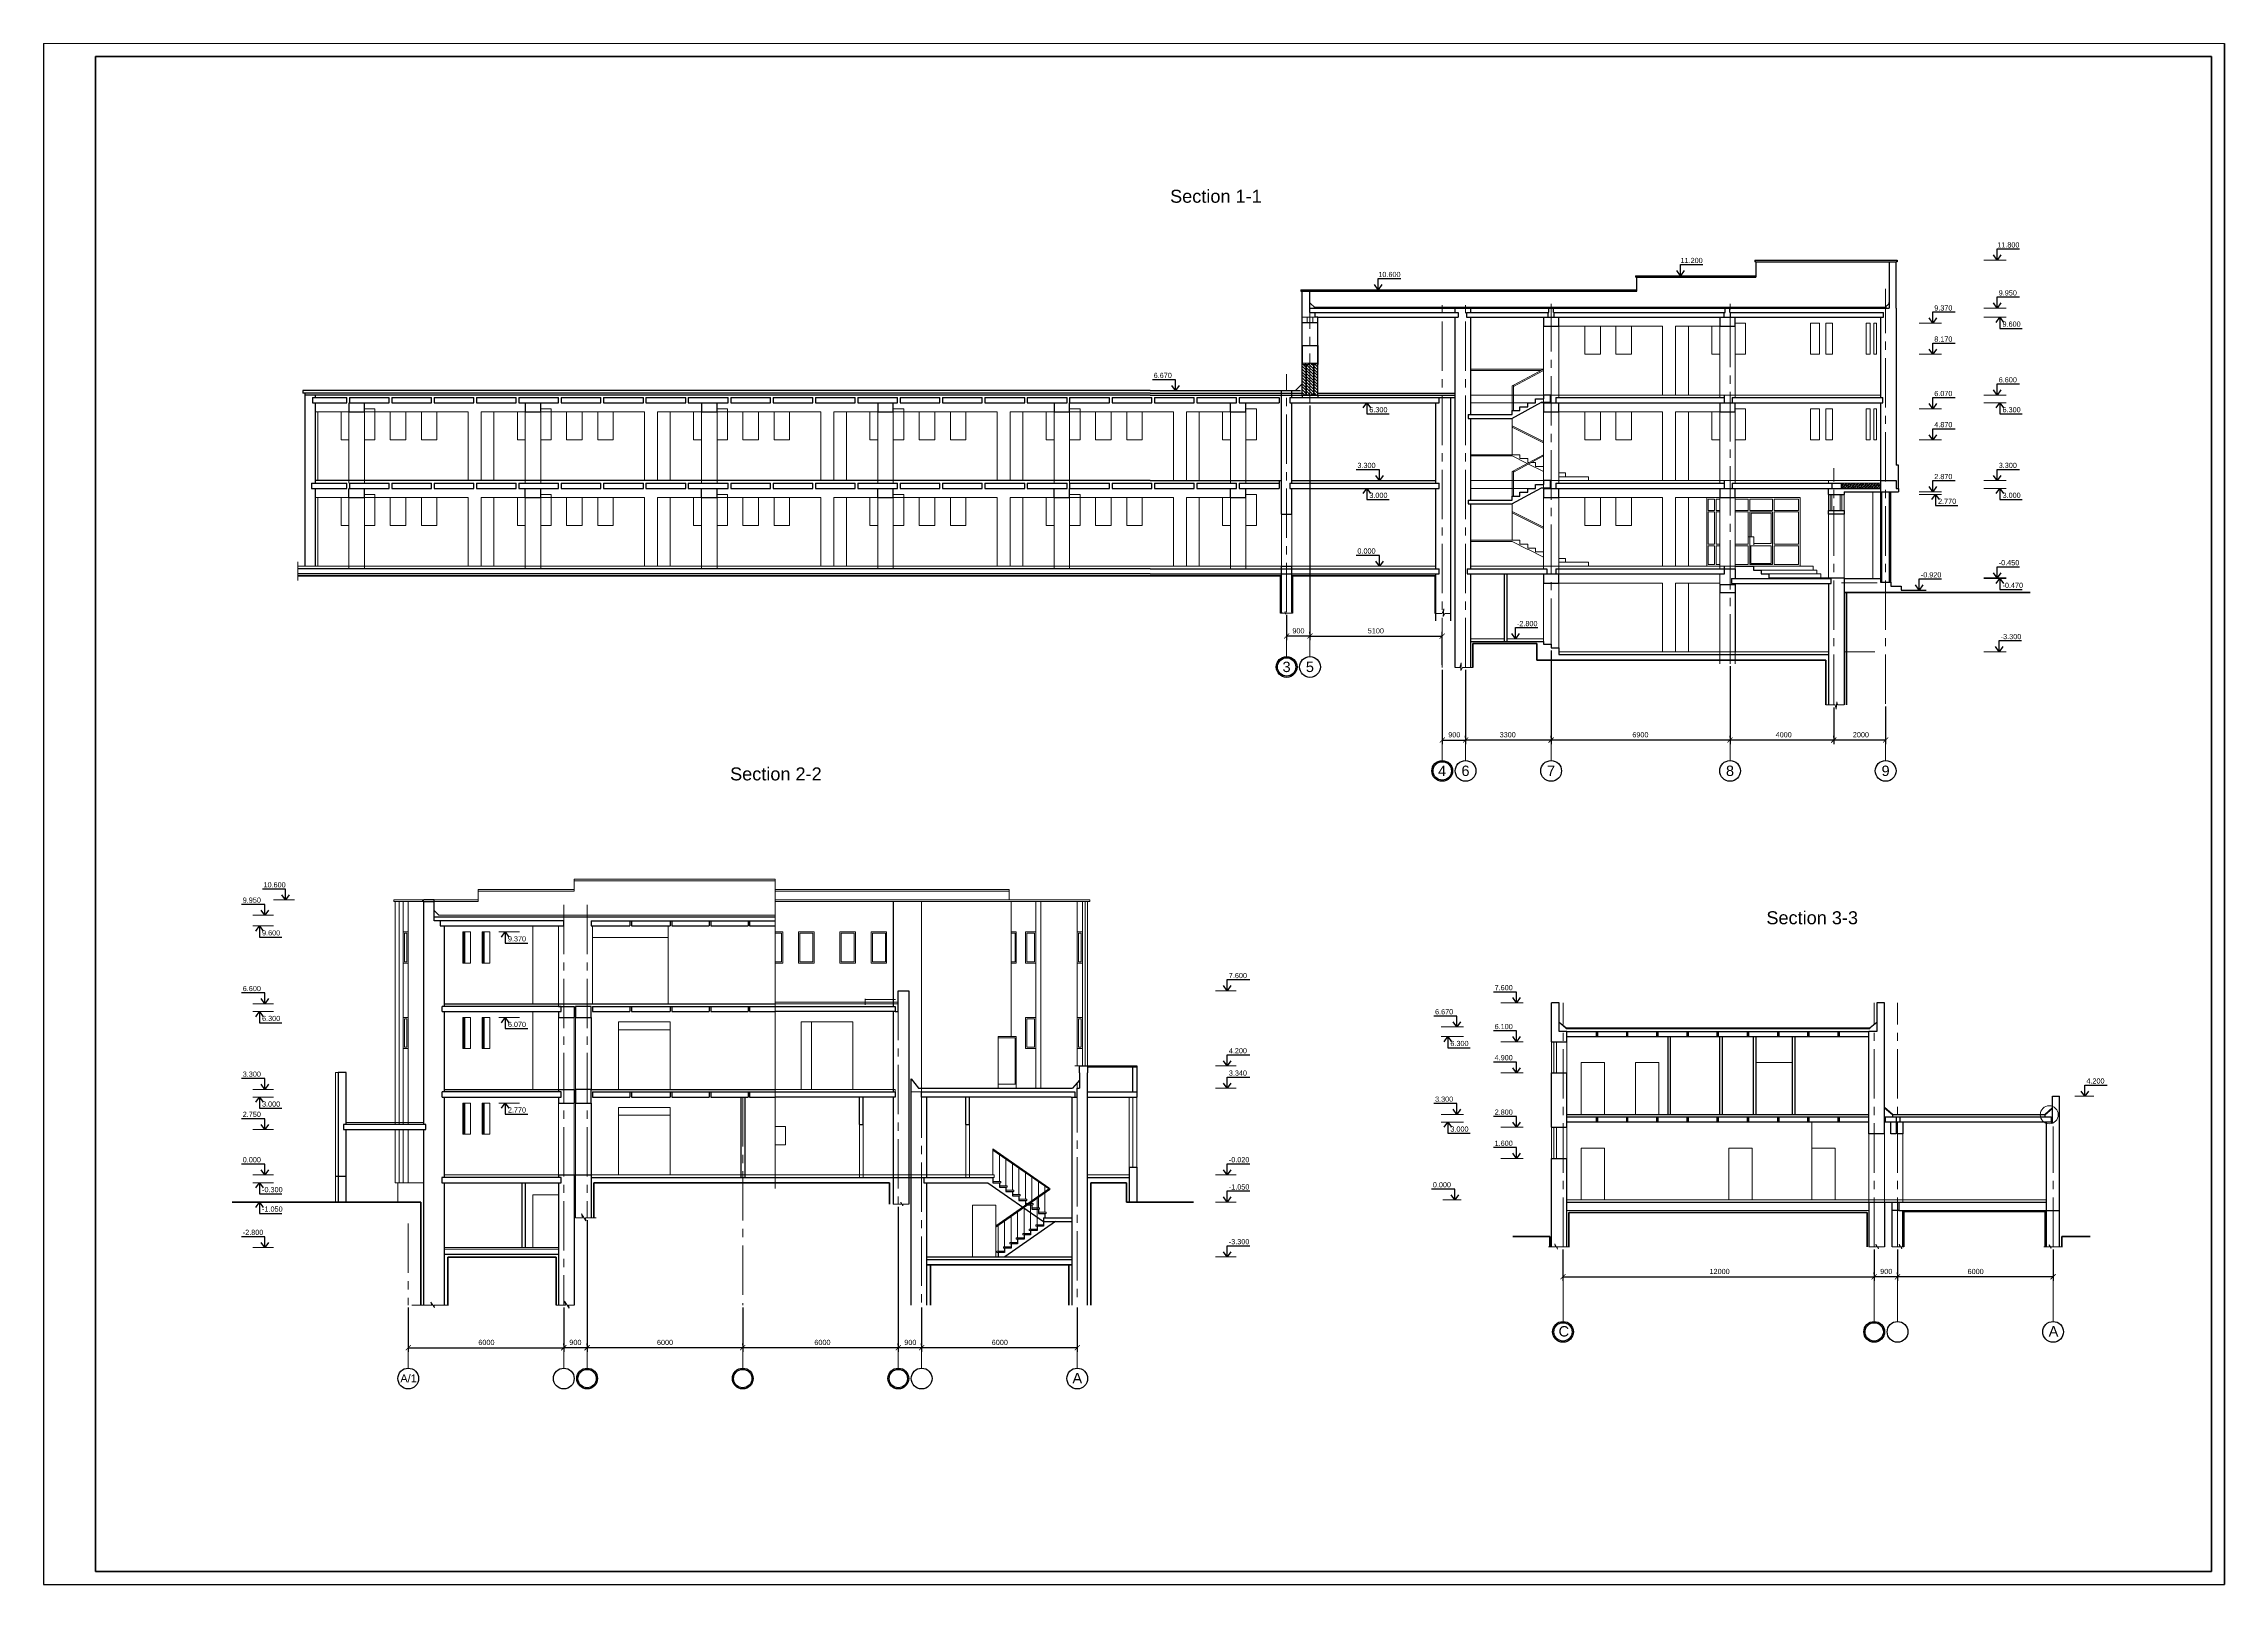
# Model space of a CAD drawing. Header units: millimetres. Extents: x -273 to 3634, y 3015 to 4572.
# Drawn here: x 66 to 907, y 3015 to 3609 of the extents above; entities that cross this region are included whole.
import ezdxf

# ---------------------------------------------------------------- set-up
doc = ezdxf.new("R2010")
doc.units = ezdxf.units.MM
doc.linetypes.add('CENTER2', pattern=[28.575, 19.05, -3.175, 3.175, -3.175])
doc.layers.add('@', color=250, linetype='Continuous', lineweight=60)
doc.styles.get("Standard").update_dxf_attribs({"font": 'arial.ttf', "height": 2})
doc.dimstyles.new('ISO-25', dxfattribs={"dimtxt": 2, "dimasz": 2, "dimexe": 1.6, "dimexo": 1, "dimgap": 1, "dimtad": 1, "dimdsep": 46, "dimtxsty": 'Standard', "dimblk": 'ARCHTICK', "dimcen": 2, "dimadec": 0, "dimazin": 0, "dimtfac": 1, "dimtmove": 0, "dimatfit": 3, "dimfxl": 1, "dimarcsym": 0})

# ---------------------------------------------------------------- blocks, each defined once
blk = doc.blocks.new('_ArchTick')
at = {"color": 0, "linetype": 'ByBlock', "lineweight": 15, "const_width": 0.15}
blk.add_lwpolyline([(-0.5, -0.5), (0.5, 0.5)], dxfattribs=at)
blk = doc.blocks.new('*D71')
at = {"layer": '@', "color": 0, "lineweight": -2, "transparency": 16777216}
for p, q in [((554.27, 3469.83), (554.27, 3379.29)), ((545.27, 3389.13), (545.27, 3379.29)), ((554.27, 3380.89), (545.27, 3380.89))]:
    blk.add_line(p, q, dxfattribs=at)
at = {"layer": 'Defpoints', "color": 0, "lineweight": 15, "transparency": 16777216}
for p in [(554.27, 3470.83), (545.27, 3390.13), (545.27, 3380.89)]:
    blk.add_point(p, dxfattribs=at)
at = {"layer": '@', "color": 0, "lineweight": -2, "transparency": 16777216, "xscale": 2, "yscale": 2, "zscale": 2, "rotation": 180}
blk.add_blockref('_ArchTick', (545.27, 3380.89), dxfattribs=at)
at = {"layer": '@', "color": 0, "lineweight": -2, "transparency": 16777216, "xscale": 2, "yscale": 2, "zscale": 2}
blk.add_blockref('_ArchTick', (554.27, 3380.89), dxfattribs=at)
at = {"layer": '@', "color": 0, "lineweight": 15, "transparency": 16777216, "insert": (549.83, 3382.91), "char_height": 2, "attachment_point": 5}
blk.add_mtext('900', dxfattribs=at)
blk = doc.blocks.new('*D72')
at = {"layer": '@', "color": 0, "lineweight": -2, "transparency": 16777216}
for p, q in [((554.27, 3381.89), (554.27, 3382.49)), ((554.27, 3380.89), (605.27, 3380.89)), ((605.27, 3369.83), (605.27, 3382.49))]:
    blk.add_line(p, q, dxfattribs=at)
at = {"layer": 'Defpoints', "color": 0, "lineweight": 15, "transparency": 16777216}
for p in [(554.27, 3380.89), (605.27, 3380.89), (605.27, 3368.83)]:
    blk.add_point(p, dxfattribs=at)
at = {"layer": '@', "color": 0, "lineweight": -2, "transparency": 16777216, "xscale": 2, "yscale": 2, "zscale": 2, "rotation": 180}
blk.add_blockref('_ArchTick', (554.27, 3380.89), dxfattribs=at)
at = {"layer": '@', "color": 0, "lineweight": -2, "transparency": 16777216, "xscale": 2, "yscale": 2, "zscale": 2}
blk.add_blockref('_ArchTick', (605.27, 3380.89), dxfattribs=at)
at = {"layer": '@', "color": 0, "lineweight": 15, "transparency": 16777216, "insert": (579.67, 3382.91), "char_height": 2, "attachment_point": 5}
blk.add_mtext('5100', dxfattribs=at)
blk = doc.blocks.new('*D73')
at = {"layer": '@', "color": 0, "lineweight": -2, "transparency": 16777216}
for p, q in [((605.27, 3367.83), (605.27, 3339.22)), ((614.27, 3367.83), (614.27, 3339.22)), ((605.27, 3340.82), (614.27, 3340.82))]:
    blk.add_line(p, q, dxfattribs=at)
at = {"layer": 'Defpoints', "color": 0, "lineweight": 15, "transparency": 16777216}
for p in [(605.27, 3368.83), (614.27, 3368.83), (614.27, 3340.82)]:
    blk.add_point(p, dxfattribs=at)
at = {"layer": '@', "color": 0, "lineweight": -2, "transparency": 16777216, "xscale": 2, "yscale": 2, "zscale": 2, "rotation": 180}
blk.add_blockref('_ArchTick', (605.27, 3340.82), dxfattribs=at)
at = {"layer": '@', "color": 0, "lineweight": -2, "transparency": 16777216, "xscale": 2, "yscale": 2, "zscale": 2}
blk.add_blockref('_ArchTick', (614.27, 3340.82), dxfattribs=at)
at = {"layer": '@', "color": 0, "lineweight": 15, "transparency": 16777216, "insert": (609.93, 3342.84), "char_height": 2, "attachment_point": 5}
blk.add_mtext('900', dxfattribs=at)
blk = doc.blocks.new('*D74')
at = {"layer": '@', "color": 0, "lineweight": -2, "transparency": 16777216}
for p, q in [((647.27, 3375.33), (647.27, 3339.22)), ((614.27, 3341.82), (614.27, 3342.42)), ((647.27, 3340.82), (614.27, 3340.82))]:
    blk.add_line(p, q, dxfattribs=at)
at = {"layer": 'Defpoints', "color": 0, "lineweight": 15, "transparency": 16777216}
for p in [(647.27, 3376.33), (614.27, 3340.82), (614.27, 3340.82)]:
    blk.add_point(p, dxfattribs=at)
at = {"layer": '@', "color": 0, "lineweight": -2, "transparency": 16777216, "xscale": 2, "yscale": 2, "zscale": 2, "rotation": 180}
blk.add_blockref('_ArchTick', (614.27, 3340.82), dxfattribs=at)
at = {"layer": '@', "color": 0, "lineweight": -2, "transparency": 16777216, "xscale": 2, "yscale": 2, "zscale": 2}
blk.add_blockref('_ArchTick', (647.27, 3340.82), dxfattribs=at)
at = {"layer": '@', "color": 0, "lineweight": 15, "transparency": 16777216, "insert": (630.54, 3342.84), "char_height": 2, "attachment_point": 5}
blk.add_mtext('3300', dxfattribs=at)
blk = doc.blocks.new('*D75')
at = {"layer": '@', "color": 0, "lineweight": -2, "transparency": 16777216}
for p, q in [((716.27, 3369.23), (716.27, 3339.22)), ((647.27, 3341.82), (647.27, 3342.42)), ((716.27, 3340.82), (647.27, 3340.82))]:
    blk.add_line(p, q, dxfattribs=at)
at = {"layer": 'Defpoints', "color": 0, "lineweight": 15, "transparency": 16777216}
for p in [(716.27, 3370.23), (647.27, 3340.82), (647.27, 3340.82)]:
    blk.add_point(p, dxfattribs=at)
at = {"layer": '@', "color": 0, "lineweight": -2, "transparency": 16777216, "xscale": 2, "yscale": 2, "zscale": 2, "rotation": 180}
blk.add_blockref('_ArchTick', (647.27, 3340.82), dxfattribs=at)
at = {"layer": '@', "color": 0, "lineweight": -2, "transparency": 16777216, "xscale": 2, "yscale": 2, "zscale": 2}
blk.add_blockref('_ArchTick', (716.27, 3340.82), dxfattribs=at)
at = {"layer": '@', "color": 0, "lineweight": 15, "transparency": 16777216, "insert": (681.71, 3342.84), "char_height": 2, "attachment_point": 5}
blk.add_mtext('6900', dxfattribs=at)
blk = doc.blocks.new('*D76')
at = {"layer": '@', "color": 0, "lineweight": -2, "transparency": 16777216}
for p, q in [((756.27, 3353.34), (756.27, 3339.22)), ((716.27, 3341.82), (716.27, 3342.42)), ((756.27, 3340.82), (716.27, 3340.82))]:
    blk.add_line(p, q, dxfattribs=at)
at = {"layer": 'Defpoints', "color": 0, "lineweight": 15, "transparency": 16777216}
for p in [(756.27, 3354.34), (716.27, 3340.82), (716.27, 3340.82)]:
    blk.add_point(p, dxfattribs=at)
at = {"layer": '@', "color": 0, "lineweight": -2, "transparency": 16777216, "xscale": 2, "yscale": 2, "zscale": 2, "rotation": 180}
blk.add_blockref('_ArchTick', (716.27, 3340.82), dxfattribs=at)
at = {"layer": '@', "color": 0, "lineweight": -2, "transparency": 16777216, "xscale": 2, "yscale": 2, "zscale": 2}
blk.add_blockref('_ArchTick', (756.27, 3340.82), dxfattribs=at)
at = {"layer": '@', "color": 0, "lineweight": 15, "transparency": 16777216, "insert": (736.97, 3342.84), "char_height": 2, "attachment_point": 5}
blk.add_mtext('4000', dxfattribs=at)
blk = doc.blocks.new('*D77')
at = {"layer": '@', "color": 0, "lineweight": -2, "transparency": 16777216}
for p, q in [((776.27, 3353.74), (776.27, 3339.22)), ((756.27, 3341.82), (756.27, 3342.42)), ((776.27, 3340.82), (756.27, 3340.82))]:
    blk.add_line(p, q, dxfattribs=at)
at = {"layer": 'Defpoints', "color": 0, "lineweight": 15, "transparency": 16777216}
for p in [(776.27, 3354.74), (756.27, 3340.82), (756.27, 3340.82)]:
    blk.add_point(p, dxfattribs=at)
at = {"layer": '@', "color": 0, "lineweight": -2, "transparency": 16777216, "xscale": 2, "yscale": 2, "zscale": 2, "rotation": 180}
blk.add_blockref('_ArchTick', (756.27, 3340.82), dxfattribs=at)
at = {"layer": '@', "color": 0, "lineweight": -2, "transparency": 16777216, "xscale": 2, "yscale": 2, "zscale": 2}
blk.add_blockref('_ArchTick', (776.27, 3340.82), dxfattribs=at)
at = {"layer": '@', "color": 0, "lineweight": 15, "transparency": 16777216, "insert": (766.73, 3342.84), "char_height": 2, "attachment_point": 5}
blk.add_mtext('2000', dxfattribs=at)
blk = doc.blocks.new('*D78')
at = {"layer": '@', "color": 0, "lineweight": -2, "transparency": 16777216}
for p, q in [((651.85, 3144.44), (651.85, 3132.3)), ((771.85, 3144.44), (771.85, 3132.3)), ((651.85, 3133.9), (771.85, 3133.9))]:
    blk.add_line(p, q, dxfattribs=at)
at = {"layer": 'Defpoints', "color": 0, "lineweight": 15, "transparency": 16777216}
for p in [(651.85, 3145.44), (771.85, 3145.44), (771.85, 3133.9)]:
    blk.add_point(p, dxfattribs=at)
at = {"layer": '@', "color": 0, "lineweight": -2, "transparency": 16777216, "xscale": 2, "yscale": 2, "zscale": 2, "rotation": 180}
blk.add_blockref('_ArchTick', (651.85, 3133.9), dxfattribs=at)
at = {"layer": '@', "color": 0, "lineweight": -2, "transparency": 16777216, "xscale": 2, "yscale": 2, "zscale": 2}
blk.add_blockref('_ArchTick', (771.85, 3133.9), dxfattribs=at)
at = {"layer": '@', "color": 0, "lineweight": 15, "transparency": 16777216, "insert": (712.24, 3135.92), "char_height": 2, "attachment_point": 5}
blk.add_mtext('12000', dxfattribs=at)
blk = doc.blocks.new('*D79')
at = {"layer": '@', "color": 0, "lineweight": -2, "transparency": 16777216}
for p, q in [((780.85, 3144.44), (780.85, 3132.3)), ((771.85, 3134.9), (771.85, 3135.5)), ((780.85, 3133.9), (771.85, 3133.9))]:
    blk.add_line(p, q, dxfattribs=at)
at = {"layer": 'Defpoints', "color": 0, "lineweight": 15, "transparency": 16777216}
for p in [(780.85, 3145.44), (771.85, 3133.9), (771.85, 3133.9)]:
    blk.add_point(p, dxfattribs=at)
at = {"layer": '@', "color": 0, "lineweight": -2, "transparency": 16777216, "xscale": 2, "yscale": 2, "zscale": 2, "rotation": 180}
blk.add_blockref('_ArchTick', (771.85, 3133.9), dxfattribs=at)
at = {"layer": '@', "color": 0, "lineweight": -2, "transparency": 16777216, "xscale": 2, "yscale": 2, "zscale": 2}
blk.add_blockref('_ArchTick', (780.85, 3133.9), dxfattribs=at)
at = {"layer": '@', "color": 0, "lineweight": 15, "transparency": 16777216, "insert": (776.5, 3135.92), "char_height": 2, "attachment_point": 5}
blk.add_mtext('900', dxfattribs=at)
blk = doc.blocks.new('*D80')
at = {"layer": '@', "color": 0, "lineweight": -2, "transparency": 16777216}
for p, q in [((840.85, 3144.44), (840.85, 3132.3)), ((780.85, 3134.9), (780.85, 3135.5)), ((840.85, 3133.9), (780.85, 3133.9))]:
    blk.add_line(p, q, dxfattribs=at)
at = {"layer": 'Defpoints', "color": 0, "lineweight": 15, "transparency": 16777216}
for p in [(840.85, 3145.44), (780.85, 3133.9), (780.85, 3133.9)]:
    blk.add_point(p, dxfattribs=at)
at = {"layer": '@', "color": 0, "lineweight": -2, "transparency": 16777216, "xscale": 2, "yscale": 2, "zscale": 2, "rotation": 180}
blk.add_blockref('_ArchTick', (780.85, 3133.9), dxfattribs=at)
at = {"layer": '@', "color": 0, "lineweight": -2, "transparency": 16777216, "xscale": 2, "yscale": 2, "zscale": 2}
blk.add_blockref('_ArchTick', (840.85, 3133.9), dxfattribs=at)
at = {"layer": '@', "color": 0, "lineweight": 15, "transparency": 16777216, "insert": (810.98, 3135.92), "char_height": 2, "attachment_point": 5}
blk.add_mtext('6000', dxfattribs=at)
blk = doc.blocks.new('*D81')
at = {"layer": '@', "color": 0, "lineweight": -2, "transparency": 16777216}
for p, q in [((206.52, 3121.98), (206.52, 3104.95)), ((266.52, 3121.98), (266.52, 3104.95)), ((206.52, 3106.55), (266.52, 3106.55))]:
    blk.add_line(p, q, dxfattribs=at)
at = {"layer": 'Defpoints', "color": 0, "lineweight": 15, "transparency": 16777216}
for p in [(206.52, 3122.98), (266.52, 3122.98), (266.52, 3106.55)]:
    blk.add_point(p, dxfattribs=at)
at = {"layer": '@', "color": 0, "lineweight": -2, "transparency": 16777216, "xscale": 2, "yscale": 2, "zscale": 2, "rotation": 180}
blk.add_blockref('_ArchTick', (206.52, 3106.55), dxfattribs=at)
at = {"layer": '@', "color": 0, "lineweight": -2, "transparency": 16777216, "xscale": 2, "yscale": 2, "zscale": 2}
blk.add_blockref('_ArchTick', (266.52, 3106.55), dxfattribs=at)
at = {"layer": '@', "color": 0, "lineweight": 15, "transparency": 16777216, "insert": (236.68, 3108.57), "char_height": 2, "attachment_point": 5}
blk.add_mtext('6000', dxfattribs=at)
blk = doc.blocks.new('*D82')
at = {"layer": '@', "color": 0, "lineweight": -2, "transparency": 16777216}
for p, q in [((275.52, 3155.67), (275.52, 3104.95)), ((266.52, 3107.55), (266.52, 3108.15)), ((275.52, 3106.55), (266.52, 3106.55))]:
    blk.add_line(p, q, dxfattribs=at)
at = {"layer": 'Defpoints', "color": 0, "lineweight": 15, "transparency": 16777216}
for p in [(275.52, 3156.67), (266.52, 3106.55), (266.52, 3106.55)]:
    blk.add_point(p, dxfattribs=at)
at = {"layer": '@', "color": 0, "lineweight": -2, "transparency": 16777216, "xscale": 2, "yscale": 2, "zscale": 2, "rotation": 180}
blk.add_blockref('_ArchTick', (266.52, 3106.55), dxfattribs=at)
at = {"layer": '@', "color": 0, "lineweight": -2, "transparency": 16777216, "xscale": 2, "yscale": 2, "zscale": 2}
blk.add_blockref('_ArchTick', (275.52, 3106.55), dxfattribs=at)
at = {"layer": '@', "color": 0, "lineweight": 15, "transparency": 16777216, "insert": (271, 3108.57), "char_height": 2, "attachment_point": 5}
blk.add_mtext('900', dxfattribs=at)
blk = doc.blocks.new('*D83')
at = {"layer": '@', "color": 0, "lineweight": -2, "transparency": 16777216}
for p, q in [((335.52, 3121.98), (335.52, 3104.95)), ((275.52, 3107.55), (275.52, 3108.15)), ((335.52, 3106.55), (275.52, 3106.55))]:
    blk.add_line(p, q, dxfattribs=at)
at = {"layer": 'Defpoints', "color": 0, "lineweight": 15, "transparency": 16777216}
for p in [(335.52, 3122.98), (275.52, 3106.55), (275.52, 3106.55)]:
    blk.add_point(p, dxfattribs=at)
at = {"layer": '@', "color": 0, "lineweight": -2, "transparency": 16777216, "xscale": 2, "yscale": 2, "zscale": 2, "rotation": 180}
blk.add_blockref('_ArchTick', (275.52, 3106.55), dxfattribs=at)
at = {"layer": '@', "color": 0, "lineweight": -2, "transparency": 16777216, "xscale": 2, "yscale": 2, "zscale": 2}
blk.add_blockref('_ArchTick', (335.52, 3106.55), dxfattribs=at)
at = {"layer": '@', "color": 0, "lineweight": 15, "transparency": 16777216, "insert": (305.55, 3108.57), "char_height": 2, "attachment_point": 5}
blk.add_mtext('6000', dxfattribs=at)
blk = doc.blocks.new('*D84')
at = {"layer": '@', "color": 0, "lineweight": -2, "transparency": 16777216}
for p, q in [((395.52, 3160.9), (395.52, 3104.95)), ((335.52, 3107.55), (335.52, 3108.15)), ((395.52, 3106.55), (335.52, 3106.55))]:
    blk.add_line(p, q, dxfattribs=at)
at = {"layer": 'Defpoints', "color": 0, "lineweight": 15, "transparency": 16777216}
for p in [(395.52, 3161.9), (335.52, 3106.55), (335.52, 3106.55)]:
    blk.add_point(p, dxfattribs=at)
at = {"layer": '@', "color": 0, "lineweight": -2, "transparency": 16777216, "xscale": 2, "yscale": 2, "zscale": 2, "rotation": 180}
blk.add_blockref('_ArchTick', (335.52, 3106.55), dxfattribs=at)
at = {"layer": '@', "color": 0, "lineweight": -2, "transparency": 16777216, "xscale": 2, "yscale": 2, "zscale": 2}
blk.add_blockref('_ArchTick', (395.52, 3106.55), dxfattribs=at)
at = {"layer": '@', "color": 0, "lineweight": 15, "transparency": 16777216, "insert": (366.26, 3108.57), "char_height": 2, "attachment_point": 5}
blk.add_mtext('6000', dxfattribs=at)
blk = doc.blocks.new('*D85')
at = {"layer": '@', "color": 0, "lineweight": -2, "transparency": 16777216}
for p, q in [((404.52, 3121.98), (404.52, 3104.95)), ((395.52, 3107.55), (395.52, 3108.15)), ((404.52, 3106.55), (395.52, 3106.55))]:
    blk.add_line(p, q, dxfattribs=at)
at = {"layer": 'Defpoints', "color": 0, "lineweight": 15, "transparency": 16777216}
for p in [(404.52, 3122.98), (395.52, 3106.55), (395.52, 3106.55)]:
    blk.add_point(p, dxfattribs=at)
at = {"layer": '@', "color": 0, "lineweight": -2, "transparency": 16777216, "xscale": 2, "yscale": 2, "zscale": 2, "rotation": 180}
blk.add_blockref('_ArchTick', (395.52, 3106.55), dxfattribs=at)
at = {"layer": '@', "color": 0, "lineweight": -2, "transparency": 16777216, "xscale": 2, "yscale": 2, "zscale": 2}
blk.add_blockref('_ArchTick', (404.52, 3106.55), dxfattribs=at)
at = {"layer": '@', "color": 0, "lineweight": 15, "transparency": 16777216, "insert": (400.16, 3108.57), "char_height": 2, "attachment_point": 5}
blk.add_mtext('900', dxfattribs=at)
blk = doc.blocks.new('*D86')
at = {"layer": '@', "color": 0, "lineweight": -2, "transparency": 16777216}
for p, q in [((464.52, 3121.98), (464.52, 3104.95)), ((404.52, 3107.55), (404.52, 3108.15)), ((464.52, 3106.55), (404.52, 3106.55))]:
    blk.add_line(p, q, dxfattribs=at)
at = {"layer": 'Defpoints', "color": 0, "lineweight": 15, "transparency": 16777216}
for p in [(464.52, 3122.98), (404.52, 3106.55), (404.52, 3106.55)]:
    blk.add_point(p, dxfattribs=at)
at = {"layer": '@', "color": 0, "lineweight": -2, "transparency": 16777216, "xscale": 2, "yscale": 2, "zscale": 2, "rotation": 180}
blk.add_blockref('_ArchTick', (404.52, 3106.55), dxfattribs=at)
at = {"layer": '@', "color": 0, "lineweight": -2, "transparency": 16777216, "xscale": 2, "yscale": 2, "zscale": 2}
blk.add_blockref('_ArchTick', (464.52, 3106.55), dxfattribs=at)
at = {"layer": '@', "color": 0, "lineweight": 15, "transparency": 16777216, "insert": (434.66, 3108.57), "char_height": 2, "attachment_point": 5}
blk.add_mtext('6000', dxfattribs=at)

msp = doc.modelspace()

# ---------------------------------------------------------------- hatches: boundary and pattern name
at = {"layer": '@', "lineweight": 15}
h = msp.add_hatch(dxfattribs=at)
h.set_pattern_fill('LINE', color=0, scale=0.25, angle=135, style=0)
h.set_pattern_definition([(135, (64.8041, 2753.4392), (-0.561266, -0.561266), [])])
h.paths.add_polyline_path([(554.272, 3486.097), (551.272, 3486.097), (551.272, 3485.597), (551.272, 3473.831), (554.272, 3473.831)])
h.paths.add_polyline_path([(557.272, 3486.097), (554.272, 3486.097), (554.272, 3473.831), (557.272, 3473.831)])
h = msp.add_hatch(dxfattribs=at)
h.set_pattern_fill('NET3', color=0, scale=0.25, angle=45, style=0)
h.set_pattern_definition([(45, (64.8041, 2753.4392), (-0.561266, 0.561266), []), (105, (64.8041, 2753.4392), (-0.7667036, -0.2054376), []), (165, (64.8041, 2753.4392), (-0.2054376, -0.7667036), [])])
h.paths.add_polyline_path([(774.272, 3437.831), (774.272, 3439.831), (759.062, 3439.831), (759.062, 3437.831)])

# ---------------------------------------------------------------- linework, layer by layer
at = {"color": 7, "lineweight": 15}
msp.add_line((65.909, 3609.3), (906.909, 3609.3), dxfattribs=at)
at = {"layer": '@', "color": 0, "lineweight": 30}
for p, q in [((65.909, 3609.3), (65.909, 3015.3)), ((906.909, 3015.3), (906.909, 3609.3)), ((906.909, 3609.3), (906.909, 3015.3)), ((906.909, 3015.3), (906.909, 3609.3)), ((725.772, 3525.831), (726.272, 3525.831)), ((725.772, 3525.831), (725.772, 3525.231)), ((726.272, 3525.231), (725.772, 3525.231)), ((726.272, 3525.831), (780.272, 3525.831)), ((726.272, 3525.231), (726.272, 3519.231)), ((726.272, 3525.231), (780.272, 3525.231)), ((777.642, 3525.231), (777.642, 3507.331)), ((780.272, 3525.831), (780.772, 3525.831)), ((780.272, 3507.331), (780.272, 3525.231)), ((780.772, 3525.231), (780.272, 3525.231)), ((780.772, 3525.831), (780.772, 3525.231)), ((679.772, 3519.831), (680.272, 3519.831)), ((679.772, 3519.831), (679.772, 3519.231)), ((680.272, 3519.231), (679.772, 3519.231)), ((680.272, 3519.831), (726.272, 3519.831)), ((680.272, 3513.831), (680.272, 3519.231)), ((680.272, 3519.231), (726.272, 3519.231)), ((550.79, 3514.431), (680.272, 3514.431)), ((550.79, 3514.431), (550.79, 3513.831)), ((550.79, 3513.831), (680.272, 3513.831)), ((551.272, 3507.331), (551.272, 3513.831)), ((551.272, 3473.831), (551.272, 3507.331)), ((554.272, 3505.611), (554.272, 3513.831)), ((554.272, 3509.405), (556.347, 3507.331)), ((554.272, 3507.331), (646.337, 3507.331)), ((555.734, 3507.644), (776.567, 3507.644)), ((610.272, 3505.611), (610.272, 3507.331)), ((616.272, 3505.611), (616.272, 3507.331)), ((646.337, 3505.611), (646.337, 3507.331)), ((646.337, 3507.331), (648.207, 3507.331)), ((648.207, 3505.611), (648.207, 3507.331)), ((648.207, 3507.331), (777.642, 3507.331)), ((714.337, 3505.611), (714.337, 3507.331)), ((716.207, 3505.611), (716.207, 3507.331)), ((776.016, 3507.55), (777.465, 3509.001)), ((780.272, 3507.331), (780.272, 3446.831)), ((551.272, 3501.758), (557.272, 3501.758)), ((554.272, 3505.611), (611.42, 3505.611)), ((556.261, 3503.831), (556.261, 3505.611)), ((557.272, 3503.831), (556.261, 3503.831)), ((557.272, 3473.831), (557.272, 3503.831)), ((557.272, 3503.831), (611.42, 3503.831)), ((610.272, 3368.831), (610.272, 3503.831)), ((611.42, 3505.611), (611.42, 3503.831)), ((614.625, 3505.611), (614.625, 3503.831)), ((614.625, 3505.611), (616.272, 3505.611)), ((614.625, 3503.831), (775.39, 3503.831)), ((616.272, 3505.611), (646.337, 3505.611)), ((616.272, 3466.331), (616.272, 3503.831)), ((644.272, 3503.831), (644.272, 3500.331)), ((644.272, 3500.331), (650.272, 3500.331)), ((646.066, 3503.831), (646.066, 3505.611)), ((648.207, 3505.611), (714.337, 3505.611)), ((648.478, 3503.831), (648.478, 3505.611)), ((650.272, 3500.331), (650.272, 3503.831)), ((712.272, 3503.831), (712.272, 3500.331)), ((712.272, 3500.331), (718.272, 3500.331)), ((714.066, 3503.831), (714.066, 3505.611)), ((716.207, 3505.611), (717.207, 3505.611)), ((716.478, 3503.831), (716.478, 3505.611)), ((717.207, 3505.611), (775.39, 3505.611)), ((718.272, 3500.331), (718.272, 3503.831)), ((774.272, 3503.831), (774.272, 3472.831)), ((775.39, 3503.831), (775.39, 3505.611)), ((551.272, 3492.967), (557.272, 3492.967)), ((551.272, 3492.967), (551.272, 3485.597)), ((557.272, 3492.967), (557.272, 3485.597)), ((551.846, 3485.597), (553.789, 3485.597)), ((556.698, 3485.597), (554.755, 3485.597)), ((492.654, 3475.531), (165.89, 3475.531)), ((165.89, 3475.531), (165.89, 3474.531)), ((492.654, 3474.531), (165.89, 3474.531)), ((166.672, 3474.531), (166.672, 3439.831)), ((492.654, 3473.831), (166.672, 3473.831)), ((170.672, 3473.831), (170.672, 3472.831)), ((492.654, 3475.531), (547.272, 3475.531)), ((492.654, 3474.531), (551.272, 3474.531)), ((492.654, 3473.831), (610.272, 3473.831)), ((543.272, 3427.831), (543.272, 3475.531)), ((547.272, 3472.831), (547.272, 3475.531)), ((547.272, 3475.531), (550.573, 3475.531)), ((548.686, 3475.531), (551.272, 3478.126)), ((551.272, 3473.831), (551.272, 3472.831)), ((551.846, 3473.898), (553.789, 3473.898)), ((556.698, 3473.898), (554.755, 3473.898)), ((557.272, 3474.531), (610.272, 3474.531)), ((557.272, 3473.831), (557.272, 3472.831)), ((647.074, 3473.831), (644.272, 3473.831)), ((644.272, 3473.831), (644.272, 3472.331)), ((647.074, 3471.052), (647.074, 3473.831)), ((714.127, 3470.831), (714.127, 3473.831)), ((169.662, 3472.831), (182.808, 3472.831)), ((169.662, 3472.831), (169.662, 3470.831)), ((169.662, 3470.831), (182.808, 3470.831)), ((170.672, 3470.831), (170.672, 3439.831)), ((182.808, 3470.831), (182.808, 3472.831)), ((183.596, 3470.831), (183.596, 3467.331)), ((183.596, 3467.331), (189.596, 3467.331)), ((183.808, 3472.831), (199.149, 3472.831)), ((183.808, 3472.831), (183.808, 3470.831)), ((183.808, 3470.831), (199.149, 3470.831)), ((189.596, 3467.331), (189.596, 3470.831)), ((199.149, 3470.831), (199.149, 3472.831)), ((200.149, 3472.831), (215.489, 3472.831)), ((200.149, 3472.831), (200.149, 3470.831)), ((200.149, 3470.831), (215.489, 3470.831)), ((215.489, 3470.831), (215.489, 3472.831)), ((216.489, 3472.831), (231.83, 3472.831)), ((216.489, 3472.831), (216.489, 3470.831)), ((216.489, 3470.831), (231.83, 3470.831)), ((231.83, 3470.831), (231.83, 3472.831)), ((232.83, 3472.831), (248.17, 3472.831)), ((232.83, 3472.831), (232.83, 3470.831)), ((232.83, 3470.831), (248.17, 3470.831)), ((248.17, 3470.831), (248.17, 3472.831)), ((249.17, 3472.831), (264.51, 3472.831)), ((249.17, 3472.831), (249.17, 3470.831)), ((249.17, 3470.831), (264.51, 3470.831)), ((251.596, 3470.831), (251.596, 3467.331)), ((251.596, 3467.331), (257.596, 3467.331)), ((257.596, 3467.331), (257.596, 3470.831)), ((264.51, 3470.831), (264.51, 3472.831)), ((265.51, 3472.831), (280.851, 3472.831)), ((265.51, 3472.831), (265.51, 3470.831)), ((265.51, 3470.831), (280.851, 3470.831)), ((280.851, 3470.831), (280.851, 3472.831)), ((281.851, 3472.831), (297.191, 3472.831)), ((281.851, 3472.831), (281.851, 3470.831)), ((281.851, 3470.831), (297.191, 3470.831)), ((297.191, 3470.831), (297.191, 3472.831)), ((298.191, 3472.831), (313.532, 3472.831)), ((298.191, 3472.831), (298.191, 3470.831)), ((298.191, 3470.831), (313.532, 3470.831)), ((313.532, 3470.831), (313.532, 3472.831)), ((314.532, 3472.831), (329.872, 3472.831)), ((314.532, 3472.831), (314.532, 3470.831)), ((314.532, 3470.831), (329.872, 3470.831)), ((319.596, 3470.831), (319.596, 3467.331)), ((319.596, 3467.331), (325.596, 3467.331)), ((325.596, 3467.331), (325.596, 3470.831)), ((329.872, 3470.831), (329.872, 3472.831)), ((330.872, 3472.831), (346.213, 3472.831)), ((330.872, 3472.831), (330.872, 3470.831)), ((330.872, 3470.831), (346.213, 3470.831)), ((346.213, 3470.831), (346.213, 3472.831)), ((347.213, 3472.831), (362.553, 3472.831)), ((347.213, 3472.831), (347.213, 3470.831)), ((347.213, 3470.831), (362.553, 3470.831)), ((362.553, 3470.831), (362.553, 3472.831)), ((363.553, 3472.831), (378.894, 3472.831)), ((363.553, 3472.831), (363.553, 3470.831)), ((363.553, 3470.831), (378.894, 3470.831)), ((378.894, 3470.831), (378.894, 3472.831)), ((379.894, 3472.831), (395.234, 3472.831)), ((379.894, 3472.831), (379.894, 3470.831)), ((379.894, 3470.831), (395.234, 3470.831)), ((387.596, 3470.831), (387.596, 3467.331)), ((387.596, 3467.331), (393.596, 3467.331)), ((393.596, 3467.331), (393.596, 3470.831)), ((395.234, 3470.831), (395.234, 3472.831)), ((396.234, 3472.831), (411.575, 3472.831)), ((396.234, 3472.831), (396.234, 3470.831)), ((396.234, 3470.831), (411.575, 3470.831)), ((411.575, 3470.831), (411.575, 3472.831)), ((412.575, 3472.831), (427.915, 3472.831)), ((412.575, 3472.831), (412.575, 3470.831)), ((412.575, 3470.831), (427.915, 3470.831)), ((427.915, 3470.831), (427.915, 3472.831)), ((428.915, 3472.831), (444.256, 3472.831)), ((428.915, 3472.831), (428.915, 3470.831)), ((428.915, 3470.831), (444.256, 3470.831)), ((444.256, 3470.831), (444.256, 3472.831)), ((445.256, 3472.831), (460.596, 3472.831)), ((445.256, 3472.831), (445.256, 3470.831)), ((445.256, 3470.831), (460.596, 3470.831)), ((455.596, 3470.831), (455.596, 3467.331)), ((455.596, 3467.331), (461.596, 3467.331)), ((460.596, 3470.831), (460.596, 3472.831)), ((461.596, 3472.831), (476.937, 3472.831)), ((461.596, 3472.831), (461.596, 3470.831)), ((461.596, 3470.831), (476.937, 3470.831)), ((461.596, 3467.331), (461.596, 3470.831)), ((476.937, 3470.831), (476.937, 3472.831)), ((477.937, 3472.831), (493.277, 3472.831)), ((477.937, 3472.831), (477.937, 3470.831)), ((477.937, 3470.831), (493.277, 3470.831)), ((493.277, 3470.831), (493.277, 3472.831)), ((494.277, 3472.831), (509.618, 3472.831)), ((494.277, 3472.831), (494.277, 3470.831)), ((494.277, 3470.831), (509.618, 3470.831)), ((509.618, 3470.831), (509.618, 3472.831)), ((510.618, 3472.831), (510.618, 3470.831)), ((510.618, 3472.831), (525.958, 3472.831)), ((510.618, 3470.831), (525.958, 3470.831)), ((523.596, 3467.331), (523.596, 3470.831)), ((523.596, 3467.331), (529.596, 3467.331)), ((525.958, 3470.831), (525.958, 3472.831)), ((526.958, 3472.831), (526.958, 3470.831)), ((526.958, 3472.831), (542.453, 3472.831)), ((526.958, 3470.831), (542.453, 3470.831)), ((529.596, 3467.331), (529.596, 3470.831)), ((542.453, 3472.831), (542.453, 3470.831)), ((546.535, 3472.831), (546.535, 3470.831)), ((546.535, 3472.831), (610.272, 3472.831)), ((546.535, 3470.831), (604.05, 3470.831)), ((547.272, 3439.831), (547.272, 3470.831)), ((602.772, 3439.831), (602.772, 3470.831)), ((604.05, 3470.831), (604.05, 3472.831)), ((608.629, 3386.718), (608.629, 3472.831)), ((615.266, 3466.331), (632.266, 3466.331)), ((615.266, 3466.331), (615.266, 3464.831)), ((632.095, 3464.831), (643.58, 3471.052)), ((632.266, 3466.331), (632.266, 3467.831)), ((632.266, 3467.831), (635.266, 3467.831)), ((635.266, 3467.831), (635.266, 3469.331)), ((635.266, 3469.331), (638.266, 3469.331)), ((638.266, 3469.331), (638.266, 3470.831)), ((638.266, 3470.831), (641.266, 3470.831)), ((641.266, 3470.831), (641.266, 3472.331)), ((641.266, 3472.331), (644.272, 3472.331)), ((643.58, 3471.052), (647.074, 3471.052)), ((644.272, 3470.831), (644.272, 3467.331)), ((644.272, 3470.831), (649.047, 3470.831)), ((644.272, 3467.331), (650.272, 3467.331)), ((649.047, 3472.831), (649.047, 3470.831)), ((649.047, 3472.831), (714.127, 3472.831)), ((649.047, 3470.831), (714.127, 3470.831)), ((650.272, 3467.331), (650.272, 3470.831)), ((712.272, 3470.831), (712.272, 3467.331)), ((712.272, 3467.331), (718.272, 3467.331)), ((714.127, 3470.831), (717.047, 3470.831)), ((717.047, 3472.831), (717.047, 3470.831)), ((717.047, 3472.831), (775.224, 3472.831)), ((717.047, 3470.831), (775.224, 3470.831)), ((718.272, 3467.331), (718.272, 3470.831)), ((774.272, 3470.831), (774.272, 3401.631)), ((775.224, 3470.831), (775.224, 3472.831)), ((615.266, 3464.831), (632.095, 3464.831)), ((616.272, 3433.331), (616.272, 3464.831)), ((166.672, 3439.831), (166.672, 3407.831)), ((169.223, 3439.831), (182.808, 3439.831)), ((169.223, 3439.831), (169.223, 3437.831)), ((492.654, 3440.831), (170.672, 3440.831)), ((182.808, 3437.831), (182.808, 3439.831)), ((183.808, 3439.831), (199.149, 3439.831)), ((183.808, 3439.831), (183.808, 3437.831)), ((199.149, 3437.831), (199.149, 3439.831)), ((200.149, 3439.831), (215.489, 3439.831)), ((200.149, 3439.831), (200.149, 3437.831)), ((215.489, 3437.831), (215.489, 3439.831)), ((216.489, 3439.831), (231.83, 3439.831)), ((216.489, 3439.831), (216.489, 3437.831)), ((231.83, 3437.831), (231.83, 3439.831)), ((232.83, 3439.831), (248.17, 3439.831)), ((232.83, 3439.831), (232.83, 3437.831)), ((248.17, 3437.831), (248.17, 3439.831)), ((249.17, 3439.831), (264.51, 3439.831)), ((249.17, 3439.831), (249.17, 3437.831)), ((264.51, 3437.831), (264.51, 3439.831)), ((265.51, 3439.831), (280.851, 3439.831)), ((265.51, 3439.831), (265.51, 3437.831)), ((280.851, 3437.831), (280.851, 3439.831)), ((281.851, 3439.831), (297.191, 3439.831)), ((281.851, 3439.831), (281.851, 3437.831)), ((297.191, 3437.831), (297.191, 3439.831)), ((298.191, 3439.831), (313.532, 3439.831)), ((298.191, 3439.831), (298.191, 3437.831)), ((313.532, 3437.831), (313.532, 3439.831)), ((314.532, 3439.831), (329.872, 3439.831)), ((314.532, 3439.831), (314.532, 3437.831)), ((329.872, 3437.831), (329.872, 3439.831)), ((330.872, 3439.831), (346.213, 3439.831)), ((330.872, 3439.831), (330.872, 3437.831)), ((346.213, 3437.831), (346.213, 3439.831)), ((347.213, 3439.831), (362.553, 3439.831)), ((347.213, 3439.831), (347.213, 3437.831)), ((362.553, 3437.831), (362.553, 3439.831)), ((363.553, 3439.831), (378.894, 3439.831)), ((363.553, 3439.831), (363.553, 3437.831)), ((378.894, 3437.831), (378.894, 3439.831)), ((379.894, 3439.831), (395.234, 3439.831)), ((379.894, 3439.831), (379.894, 3437.831)), ((395.234, 3437.831), (395.234, 3439.831)), ((396.234, 3439.831), (411.575, 3439.831)), ((396.234, 3439.831), (396.234, 3437.831)), ((411.575, 3437.831), (411.575, 3439.831)), ((412.575, 3439.831), (427.915, 3439.831)), ((412.575, 3439.831), (412.575, 3437.831)), ((427.915, 3437.831), (427.915, 3439.831)), ((428.915, 3439.831), (444.256, 3439.831)), ((428.915, 3439.831), (428.915, 3437.831)), ((444.256, 3437.831), (444.256, 3439.831)), ((445.256, 3439.831), (460.596, 3439.831)), ((445.256, 3439.831), (445.256, 3437.831)), ((460.596, 3437.831), (460.596, 3439.831)), ((461.596, 3439.831), (476.937, 3439.831)), ((461.596, 3439.831), (461.596, 3437.831)), ((476.937, 3437.831), (476.937, 3439.831)), ((477.937, 3439.831), (493.277, 3439.831)), ((477.937, 3439.831), (477.937, 3437.831)), ((492.654, 3440.831), (543.272, 3440.831)), ((493.277, 3437.831), (493.277, 3439.831)), ((494.277, 3439.831), (509.618, 3439.831)), ((494.277, 3439.831), (494.277, 3437.831)), ((509.618, 3437.831), (509.618, 3439.831)), ((510.618, 3439.831), (510.618, 3437.831)), ((510.618, 3439.831), (525.958, 3439.831)), ((525.958, 3437.831), (525.958, 3439.831)), ((526.958, 3439.831), (542.453, 3439.831)), ((526.958, 3439.831), (526.958, 3437.831)), ((542.453, 3440.831), (542.453, 3437.831)), ((546.535, 3439.831), (546.535, 3437.831)), ((546.535, 3439.831), (604.05, 3439.831)), ((547.272, 3440.831), (602.772, 3440.831)), ((604.05, 3437.831), (604.05, 3439.831)), ((644.272, 3440.831), (644.272, 3439.331)), ((647.074, 3440.831), (644.272, 3440.831)), ((647.074, 3438.052), (647.074, 3440.831)), ((649.047, 3439.831), (714.127, 3439.831)), ((649.047, 3439.831), (649.047, 3437.831)), ((714.127, 3437.831), (714.127, 3440.831)), ((717.047, 3439.831), (755.562, 3439.831)), ((717.047, 3439.831), (717.047, 3437.831)), ((755.562, 3439.831), (755.562, 3437.831)), ((755.562, 3439.831), (759.062, 3439.831)), ((759.062, 3439.831), (759.062, 3437.831)), ((774.272, 3440.831), (780.272, 3440.831)), ((781.272, 3446.831), (780.272, 3446.831)), ((780.272, 3440.831), (780.272, 3437.831)), ((781.272, 3437.831), (781.272, 3446.831)), ((169.223, 3437.831), (182.808, 3437.831)), ((170.672, 3437.831), (170.672, 3407.831)), ((183.596, 3434.331), (183.596, 3437.831)), ((183.596, 3434.331), (189.596, 3434.331)), ((183.808, 3437.831), (199.149, 3437.831)), ((189.596, 3434.331), (189.596, 3437.831)), ((200.149, 3437.831), (215.489, 3437.831)), ((216.489, 3437.831), (231.83, 3437.831)), ((232.83, 3437.831), (248.17, 3437.831)), ((249.17, 3437.831), (264.51, 3437.831)), ((251.596, 3434.331), (251.596, 3437.831)), ((251.596, 3434.331), (257.596, 3434.331)), ((257.596, 3434.331), (257.596, 3437.831)), ((265.51, 3437.831), (280.851, 3437.831)), ((281.851, 3437.831), (297.191, 3437.831)), ((298.191, 3437.831), (313.532, 3437.831)), ((314.532, 3437.831), (329.872, 3437.831)), ((319.596, 3434.331), (319.596, 3437.831)), ((319.596, 3434.331), (325.596, 3434.331)), ((325.596, 3434.331), (325.596, 3437.831)), ((330.872, 3437.831), (346.213, 3437.831)), ((347.213, 3437.831), (362.553, 3437.831)), ((363.553, 3437.831), (378.894, 3437.831)), ((379.894, 3437.831), (395.234, 3437.831)), ((387.596, 3434.331), (387.596, 3437.831)), ((387.596, 3434.331), (393.596, 3434.331)), ((393.596, 3434.331), (393.596, 3437.831)), ((396.234, 3437.831), (411.575, 3437.831)), ((412.575, 3437.831), (427.915, 3437.831)), ((428.915, 3437.831), (444.256, 3437.831)), ((445.256, 3437.831), (460.596, 3437.831)), ((455.596, 3434.331), (455.596, 3437.831)), ((455.596, 3434.331), (461.596, 3434.331)), ((461.596, 3437.831), (476.937, 3437.831)), ((461.596, 3434.331), (461.596, 3437.831)), ((477.937, 3437.831), (493.277, 3437.831)), ((494.277, 3437.831), (509.618, 3437.831)), ((510.618, 3437.831), (525.958, 3437.831)), ((523.596, 3434.331), (523.596, 3437.831)), ((523.596, 3434.331), (529.596, 3434.331)), ((526.958, 3437.831), (542.453, 3437.831)), ((529.596, 3434.331), (529.596, 3437.831)), ((546.535, 3437.831), (604.05, 3437.831)), ((547.272, 3427.831), (547.272, 3437.831)), ((602.772, 3406.831), (602.772, 3437.831)), ((615.266, 3433.331), (632.266, 3433.331)), ((615.266, 3433.331), (615.266, 3431.831)), ((615.266, 3431.831), (632.095, 3431.831)), ((616.272, 3406.831), (616.272, 3431.831)), ((632.095, 3431.831), (643.58, 3438.052)), ((632.266, 3434.831), (635.266, 3434.831)), ((632.266, 3433.331), (632.266, 3434.831)), ((635.266, 3436.331), (638.266, 3436.331)), ((635.266, 3434.831), (635.266, 3436.331)), ((638.266, 3437.831), (641.266, 3437.831)), ((638.266, 3436.331), (638.266, 3437.831)), ((641.266, 3439.331), (644.272, 3439.331)), ((641.266, 3437.831), (641.266, 3439.331)), ((643.58, 3438.052), (647.074, 3438.052)), ((644.272, 3437.831), (649.047, 3437.831)), ((644.272, 3437.831), (644.272, 3434.331)), ((644.272, 3434.331), (650.272, 3434.331)), ((649.047, 3437.831), (714.127, 3437.831)), ((650.272, 3434.331), (650.272, 3437.831)), ((712.272, 3437.831), (712.272, 3434.331)), ((712.272, 3434.331), (718.272, 3434.331)), ((714.127, 3437.831), (717.047, 3437.831)), ((717.047, 3437.831), (755.562, 3437.831)), ((718.272, 3434.331), (718.272, 3437.831)), ((754.272, 3435.531), (754.272, 3437.831)), ((754.272, 3435.531), (760.272, 3435.531)), ((755.562, 3437.831), (774.272, 3437.831)), ((760.272, 3436.531), (781.272, 3436.531)), ((760.272, 3436.531), (760.272, 3435.531)), ((778.272, 3401.631), (778.272, 3436.531)), ((780.272, 3437.831), (781.272, 3437.831)), ((781.272, 3437.831), (781.272, 3436.531)), ((543.272, 3427.831), (547.272, 3427.831)), ((754.272, 3429.331), (760.272, 3429.331)), ((754.272, 3427.831), (754.272, 3429.331)), ((760.272, 3427.831), (754.272, 3427.831)), ((760.272, 3429.331), (760.272, 3427.831)), ((492.654, 3406.831), (164.01, 3406.831)), ((492.654, 3406.831), (604.05, 3406.831)), ((543.272, 3390.131), (543.272, 3407.831)), ((543.272, 3407.831), (547.272, 3407.831)), ((547.272, 3390.131), (547.272, 3407.831)), ((604.05, 3404.831), (604.05, 3406.831)), ((614.875, 3406.831), (614.875, 3404.831)), ((614.875, 3406.831), (645.633, 3406.831)), ((645.633, 3406.831), (645.633, 3404.831)), ((649.047, 3406.831), (714.127, 3406.831)), ((649.047, 3406.831), (649.047, 3404.831)), ((714.127, 3404.831), (714.127, 3407.831)), ((714.127, 3406.831), (718.272, 3406.831)), ((718.272, 3407.831), (725.272, 3407.831)), ((718.272, 3406.831), (718.272, 3403.131)), ((725.272, 3407.831), (725.272, 3406.331)), ((725.272, 3406.331), (728.272, 3406.331)), ((728.272, 3406.331), (728.272, 3404.831)), ((492.654, 3404.831), (164.01, 3404.831)), ((492.654, 3404.831), (604.05, 3404.831)), ((602.772, 3386.718), (602.772, 3404.831)), ((614.875, 3404.831), (645.633, 3404.831)), ((616.272, 3368.831), (616.272, 3404.831)), ((629.272, 3378.831), (629.272, 3404.831)), ((630.272, 3378.831), (630.272, 3404.831)), ((644.272, 3404.831), (644.272, 3401.331)), ((644.272, 3404.831), (649.047, 3404.831)), ((644.272, 3401.331), (650.272, 3401.331)), ((649.047, 3404.831), (714.127, 3404.831)), ((650.272, 3401.331), (650.272, 3404.831)), ((718.272, 3400.654), (712.272, 3400.654)), ((712.272, 3400.654), (712.272, 3397.654)), ((712.272, 3397.654), (718.272, 3397.654)), ((716.835, 3403.131), (716.835, 3401.131)), ((716.835, 3403.131), (755.249, 3403.131)), ((716.835, 3401.131), (755.249, 3401.131)), ((718.272, 3401.131), (718.272, 3374.831)), ((728.272, 3404.831), (731.272, 3404.831)), ((731.272, 3404.831), (731.272, 3403.331)), ((731.272, 3403.331), (760.272, 3403.331)), ((754.272, 3401.131), (754.272, 3354.341)), ((755.249, 3403.131), (755.249, 3403.331)), ((755.249, 3401.131), (755.249, 3403.131)), ((760.272, 3403.331), (760.272, 3354.341)), ((760.272, 3403.131), (774.272, 3403.131)), ((774.272, 3401.631), (778.272, 3401.631)), ((778.272, 3401.631), (778.272, 3400.131)), ((778.272, 3400.131), (779.272, 3400.131)), ((779.272, 3400.131), (782.272, 3400.131)), ((782.272, 3400.131), (782.272, 3398.631)), ((782.272, 3398.631), (791.914, 3398.631)), ((543.272, 3390.131), (543.272, 3389.765)), ((547.272, 3390.131), (547.272, 3389.765)), ((616.272, 3378.831), (644.272, 3378.831)), ((644.272, 3378.831), (644.272, 3377.831)), ((644.272, 3377.831), (647.272, 3377.831)), ((647.272, 3377.831), (647.272, 3376.331)), ((647.272, 3376.331), (650.272, 3376.331)), ((650.272, 3376.331), (650.272, 3373.831)), ((650.272, 3373.831), (712.272, 3373.831)), ((712.272, 3373.831), (754.272, 3373.831)), ((212.022, 3279.149), (212.022, 3278.549)), ((212.022, 3279.149), (212.522, 3279.149)), ((212.522, 3278.549), (212.022, 3278.549)), ((216.522, 3279.149), (212.522, 3279.149)), ((212.522, 3278.549), (216.522, 3278.549)), ((212.522, 3192.649), (212.522, 3278.549)), ((216.522, 3271.149), (216.522, 3279.149)), ((216.522, 3272.649), (348.022, 3272.649)), ((393.522, 3278.549), (393.522, 3238.149)), ((218.787, 3271.149), (216.522, 3271.149)), ((266.522, 3271.149), (218.787, 3271.149)), ((218.787, 3271.149), (218.787, 3269.149)), ((218.787, 3269.149), (266.522, 3269.149)), ((220.522, 3238.149), (220.522, 3269.149)), ((266.522, 3269.149), (266.522, 3271.149)), ((277.079, 3271.149), (277.079, 3269.149)), ((277.079, 3271.149), (277.575, 3271.149)), ((277.079, 3269.149), (277.575, 3269.149)), ((277.575, 3271.149), (348.022, 3271.149)), ((277.575, 3269.149), (291.975, 3269.149)), ((291.975, 3271.149), (291.975, 3269.149)), ((292.575, 3271.149), (292.575, 3269.149)), ((292.575, 3269.149), (307.575, 3269.149)), ((307.575, 3271.149), (307.575, 3269.149)), ((308.175, 3271.149), (308.175, 3269.149)), ((308.175, 3269.149), (322.575, 3269.149)), ((322.575, 3271.149), (322.575, 3269.149)), ((323.175, 3271.149), (323.175, 3269.149)), ((323.175, 3269.149), (337.575, 3269.149)), ((337.575, 3271.149), (337.575, 3269.149)), ((338.175, 3271.149), (338.175, 3269.149)), ((338.175, 3269.149), (348.022, 3269.149)), ((265.443, 3238.149), (219.648, 3238.149)), ((219.648, 3236.149), (219.648, 3238.149)), ((220.522, 3239.149), (264.522, 3239.149)), ((264.522, 3239.149), (348.022, 3239.149)), ((264.522, 3238.149), (270.522, 3238.149)), ((265.443, 3236.149), (265.443, 3238.149)), ((270.522, 3238.149), (270.522, 3233.849)), ((277.022, 3238.149), (271.022, 3238.149)), ((271.022, 3238.149), (271.022, 3233.849)), ((277.022, 3233.849), (277.022, 3238.149)), ((277.575, 3238.149), (348.022, 3238.149)), ((277.575, 3238.149), (277.575, 3236.149)), ((291.975, 3238.149), (291.975, 3236.149)), ((292.575, 3238.149), (292.575, 3236.149)), ((307.575, 3238.149), (307.575, 3236.149)), ((308.175, 3238.149), (308.175, 3236.149)), ((322.575, 3238.149), (322.575, 3236.149)), ((323.175, 3238.149), (323.175, 3236.149)), ((337.575, 3238.149), (337.575, 3236.149)), ((338.175, 3238.149), (338.175, 3236.149)), ((348.022, 3238.149), (394.284, 3238.149)), ((394.284, 3238.149), (394.284, 3236.149)), ((395.522, 3236.149), (395.522, 3244.149)), ((395.522, 3244.149), (399.522, 3244.149)), ((399.522, 3244.149), (399.522, 3161.896)), ((647.353, 3224.501), (647.353, 3239.501)), ((650.353, 3239.501), (647.353, 3239.501)), ((650.353, 3228.501), (650.353, 3239.501)), ((775.853, 3239.501), (772.853, 3239.501)), ((772.853, 3239.501), (772.853, 3228.501)), ((775.853, 3189.001), (775.853, 3239.501)), ((219.648, 3236.149), (265.443, 3236.149)), ((220.522, 3205.149), (220.522, 3236.149)), ((264.522, 3236.149), (264.522, 3233.849)), ((264.522, 3233.849), (270.522, 3233.849)), ((271.022, 3233.849), (277.022, 3233.849)), ((277.022, 3233.849), (277.022, 3206.149)), ((277.575, 3236.149), (291.975, 3236.149)), ((292.575, 3236.149), (307.575, 3236.149)), ((308.175, 3236.149), (322.575, 3236.149)), ((323.175, 3236.149), (337.575, 3236.149)), ((338.175, 3236.149), (348.022, 3236.149)), ((394.284, 3236.149), (348.022, 3236.149)), ((393.522, 3236.149), (393.522, 3205.149)), ((394.284, 3236.149), (395.522, 3236.149)), ((647.353, 3224.501), (653.353, 3224.501)), ((653.353, 3228.501), (650.353, 3228.501)), ((653.353, 3224.501), (653.353, 3228.501)), ((653.353, 3228.501), (769.853, 3228.501)), ((653.353, 3226.501), (769.853, 3226.501)), ((664.753, 3226.501), (664.753, 3228.501)), ((665.253, 3226.501), (665.253, 3228.501)), ((676.403, 3226.501), (676.403, 3228.501)), ((676.903, 3226.501), (676.903, 3228.501)), ((688.053, 3226.501), (688.053, 3228.501)), ((688.553, 3226.501), (688.553, 3228.501)), ((692.353, 3196.501), (692.353, 3226.501)), ((693.353, 3196.501), (693.353, 3226.501)), ((699.703, 3226.501), (699.703, 3228.501)), ((700.203, 3226.501), (700.203, 3228.501)), ((711.353, 3226.501), (711.353, 3228.501)), ((711.853, 3226.501), (711.853, 3228.501)), ((712.353, 3196.501), (712.353, 3226.501)), ((713.353, 3196.501), (713.353, 3226.501)), ((723.003, 3226.501), (723.003, 3228.501)), ((723.503, 3226.501), (723.503, 3228.501)), ((725.353, 3196.501), (725.353, 3226.501)), ((726.353, 3196.501), (726.353, 3226.501)), ((734.653, 3226.501), (734.653, 3228.501)), ((735.153, 3226.501), (735.153, 3228.501)), ((740.353, 3196.501), (740.353, 3226.501)), ((741.353, 3196.501), (741.353, 3226.501)), ((746.303, 3226.501), (746.303, 3228.501)), ((746.803, 3226.501), (746.803, 3228.501)), ((757.953, 3226.501), (757.953, 3228.501)), ((758.453, 3226.501), (758.453, 3228.501)), ((769.853, 3189.001), (769.853, 3228.501)), ((772.853, 3228.501), (769.853, 3228.501)), ((182.522, 3212.649), (179.522, 3212.649)), ((179.522, 3212.649), (179.522, 3162.649)), ((182.522, 3192.649), (182.522, 3212.649)), ((465.446, 3212.549), (465.446, 3215.149)), ((465.446, 3215.149), (468.522, 3215.149)), ((468.522, 3215.149), (468.522, 3212.549)), ((468.522, 3215.149), (487.522, 3215.149)), ((468.522, 3214.849), (487.522, 3214.849)), ((486.022, 3205.149), (486.022, 3214.849)), ((487.522, 3215.149), (487.522, 3203.149)), ((265.443, 3205.149), (219.648, 3205.149)), ((219.648, 3203.149), (219.648, 3205.149)), ((220.522, 3206.149), (264.522, 3206.149)), ((264.522, 3206.149), (264.522, 3205.149)), ((264.522, 3206.149), (270.522, 3206.149)), ((265.443, 3203.149), (265.443, 3205.149)), ((270.522, 3206.149), (270.522, 3200.849)), ((277.022, 3206.149), (271.022, 3206.149)), ((271.022, 3206.149), (271.022, 3200.849)), ((277.022, 3200.849), (277.022, 3206.149)), ((277.022, 3206.149), (348.022, 3206.149)), ((277.575, 3205.149), (348.022, 3205.149)), ((277.575, 3205.149), (277.575, 3203.149)), ((291.975, 3205.149), (291.975, 3203.149)), ((292.575, 3205.149), (292.575, 3203.149)), ((307.575, 3205.149), (307.575, 3203.149)), ((308.175, 3205.149), (308.175, 3203.149)), ((322.575, 3205.149), (322.575, 3203.149)), ((323.175, 3205.149), (323.175, 3203.149)), ((337.575, 3205.149), (337.575, 3203.149)), ((338.175, 3205.149), (338.175, 3203.149)), ((348.022, 3205.149), (394.284, 3205.149)), ((394.284, 3205.149), (394.284, 3203.149)), ((400.522, 3208.392), (400.522, 3210.144)), ((400.522, 3210.144), (403.311, 3206.549)), ((400.522, 3122.983), (400.522, 3208.392)), ((403.311, 3206.549), (462.749, 3206.549)), ((404.522, 3205.149), (462.175, 3205.149)), ((404.522, 3203.149), (404.522, 3205.149)), ((462.175, 3205.149), (463.636, 3205.149)), ((465.446, 3209.671), (462.749, 3206.549)), ((463.636, 3205.149), (463.636, 3203.149)), ((464.522, 3203.149), (464.522, 3206.549)), ((464.522, 3206.549), (465.446, 3206.549)), ((465.446, 3212.549), (465.446, 3206.549)), ((468.522, 3206.549), (468.522, 3212.549)), ((468.522, 3122.983), (468.522, 3206.549)), ((468.522, 3205.149), (487.522, 3205.149)), ((647.353, 3191.501), (647.353, 3212.501)), ((647.353, 3212.501), (653.353, 3212.501)), ((653.353, 3191.501), (653.353, 3212.501)), ((219.648, 3203.149), (265.443, 3203.149)), ((220.522, 3172.149), (220.522, 3203.149)), ((264.522, 3203.149), (264.522, 3200.849)), ((264.522, 3200.849), (270.522, 3200.849)), ((271.022, 3200.849), (277.022, 3200.849)), ((277.022, 3200.849), (277.022, 3173.149)), ((277.575, 3203.149), (291.975, 3203.149)), ((292.575, 3203.149), (307.575, 3203.149)), ((308.175, 3203.149), (322.575, 3203.149)), ((323.175, 3203.149), (337.575, 3203.149)), ((334.772, 3203.149), (334.772, 3172.149)), ((336.272, 3203.149), (336.272, 3172.149)), ((338.175, 3203.149), (348.022, 3203.149)), ((394.284, 3203.149), (348.022, 3203.149)), ((380.522, 3192.649), (380.522, 3203.149)), ((382.022, 3192.649), (382.022, 3203.149)), ((393.522, 3203.149), (393.522, 3161.896)), ((462.175, 3203.149), (404.522, 3203.149)), ((406.522, 3172.149), (406.522, 3203.149)), ((421.522, 3192.649), (421.522, 3203.149)), ((423.022, 3192.649), (423.022, 3203.149)), ((462.175, 3203.149), (463.636, 3203.149)), ((462.522, 3122.983), (462.522, 3203.149)), ((463.636, 3203.149), (464.522, 3203.149)), ((468.522, 3203.149), (487.522, 3203.149)), ((653.353, 3196.501), (769.853, 3196.501)), ((778.884, 3196.501), (775.853, 3199.096)), ((778.884, 3196.344), (775.853, 3198.938)), ((778.884, 3196.501), (778.884, 3195.501)), ((778.884, 3196.501), (837.615, 3196.501)), ((837.615, 3196.501), (840.646, 3199.096)), ((837.615, 3196.344), (840.646, 3198.938)), ((837.615, 3196.501), (837.615, 3195.501)), ((840.646, 3193.501), (840.646, 3203.501)), ((840.646, 3203.501), (843.353, 3203.501)), ((843.353, 3145.435), (843.353, 3203.501)), ((213.365, 3192.649), (181.572, 3192.649)), ((181.572, 3192.649), (181.572, 3190.649)), ((181.572, 3190.649), (213.365, 3190.649)), ((182.522, 3162.649), (182.522, 3190.649)), ((212.522, 3122.983), (212.522, 3190.649)), ((213.365, 3190.649), (213.365, 3192.649)), ((380.522, 3192.649), (382.022, 3192.649)), ((421.522, 3192.649), (423.022, 3192.649)), ((647.353, 3191.501), (653.353, 3191.501)), ((653.353, 3195.501), (769.853, 3195.501)), ((769.853, 3193.501), (653.353, 3193.501)), ((664.753, 3193.501), (664.753, 3195.501)), ((665.253, 3193.501), (665.253, 3195.501)), ((676.403, 3193.501), (676.403, 3195.501)), ((676.903, 3193.501), (676.903, 3195.501)), ((688.053, 3193.501), (688.053, 3195.501)), ((688.553, 3193.501), (688.553, 3195.501)), ((699.703, 3193.501), (699.703, 3195.501)), ((700.203, 3193.501), (700.203, 3195.501)), ((711.353, 3193.501), (711.353, 3195.501)), ((711.853, 3193.501), (711.853, 3195.501)), ((723.003, 3193.501), (723.003, 3195.501)), ((723.503, 3193.501), (723.503, 3195.501)), ((734.653, 3193.501), (734.653, 3195.501)), ((735.153, 3193.501), (735.153, 3195.501)), ((746.303, 3193.501), (746.303, 3195.501)), ((746.803, 3193.501), (746.803, 3195.501)), ((757.953, 3193.501), (757.953, 3195.501)), ((758.453, 3193.501), (758.453, 3195.501)), ((775.853, 3189.001), (769.853, 3189.001)), ((776.007, 3195.501), (840.102, 3195.501)), ((840.102, 3193.501), (776.007, 3193.501)), ((776.131, 3195.501), (776.131, 3193.501)), ((778.317, 3189.001), (778.317, 3193.501)), ((780.317, 3189.001), (778.317, 3189.001)), ((780.317, 3193.501), (780.317, 3189.001)), ((780.502, 3193.501), (780.502, 3195.501)), ((780.853, 3189.001), (780.853, 3193.501)), ((782.853, 3189.001), (780.853, 3189.001)), ((781.841, 3193.501), (781.841, 3195.501)), ((782.853, 3193.501), (782.853, 3189.001)), ((838.353, 3145.435), (838.353, 3193.501)), ((840.102, 3195.501), (840.102, 3193.501)), ((840.102, 3193.501), (840.646, 3193.501)), ((647.353, 3145.435), (647.353, 3179.501)), ((647.353, 3179.501), (653.353, 3179.501)), ((653.353, 3145.435), (653.353, 3179.501)), ((178.522, 3172.649), (182.522, 3172.649)), ((265.549, 3172.149), (219.5, 3172.149)), ((219.5, 3172.149), (219.5, 3170.149)), ((264.522, 3173.149), (270.522, 3173.149)), ((264.522, 3173.149), (264.522, 3172.149)), ((265.549, 3170.149), (265.549, 3172.149)), ((270.522, 3173.149), (270.522, 3122.983)), ((271.022, 3156.669), (271.022, 3173.149)), ((271.022, 3173.149), (277.022, 3173.149)), ((277.022, 3173.149), (277.022, 3156.669)), ((277.022, 3172.149), (432.022, 3172.149)), ((405.413, 3172.149), (405.413, 3170.149)), ((432.022, 3172.149), (432.022, 3170.149)), ((468.522, 3172.149), (484.522, 3172.149)), ((484.522, 3176.149), (487.522, 3176.149)), ((484.522, 3176.149), (484.522, 3162.649)), ((487.522, 3176.149), (487.522, 3162.649)), ((219.5, 3170.149), (265.549, 3170.149)), ((220.522, 3122.983), (220.522, 3170.149)), ((250.522, 3145.149), (250.522, 3170.149)), ((251.722, 3145.149), (251.722, 3170.149)), ((264.522, 3170.149), (264.522, 3122.983)), ((405.413, 3170.149), (430.022, 3170.149)), ((406.522, 3122.983), (406.522, 3170.149)), ((430.022, 3170.149), (451.522, 3155.149)), ((432.022, 3170.149), (434.522, 3170.149)), ((434.522, 3170.149), (434.522, 3168.449)), ((434.522, 3168.449), (437.022, 3168.449)), ((437.022, 3168.449), (437.022, 3166.749)), ((437.022, 3166.749), (439.522, 3166.749)), ((439.522, 3166.749), (439.522, 3165.049)), ((439.522, 3165.049), (442.022, 3165.049)), ((442.022, 3165.049), (442.022, 3163.349)), ((442.022, 3163.349), (444.522, 3163.349)), ((444.522, 3163.349), (444.522, 3161.649)), ((769.853, 3162.501), (653.353, 3162.501)), ((769.853, 3162.501), (769.853, 3162.701)), ((769.853, 3162.701), (771.853, 3162.701)), ((769.853, 3162.501), (769.853, 3145.435)), ((771.853, 3162.701), (775.853, 3162.701)), ((775.853, 3162.701), (775.853, 3162.501)), ((775.853, 3162.501), (775.853, 3145.435)), ((778.853, 3162.501), (775.853, 3162.501)), ((778.853, 3162.501), (778.853, 3162.701)), ((778.853, 3162.701), (782.853, 3162.701)), ((778.853, 3145.435), (778.853, 3162.501)), ((838.353, 3162.501), (781.312, 3162.501)), ((781.312, 3162.501), (781.312, 3159.501)), ((782.853, 3162.701), (782.853, 3162.501)), ((456.077, 3155.149), (436.584, 3141.549)), ((444.522, 3161.649), (447.022, 3161.649)), ((447.022, 3161.649), (447.022, 3159.949)), ((447.022, 3159.949), (449.522, 3159.949)), ((449.522, 3159.949), (449.522, 3158.249)), ((449.522, 3158.249), (452.022, 3158.249)), ((451.522, 3156.649), (462.522, 3156.649)), ((451.522, 3156.649), (451.522, 3155.149)), ((451.522, 3155.149), (462.522, 3155.149)), ((451.522, 3155.149), (451.522, 3153.449)), ((452.022, 3158.249), (452.022, 3156.649)), ((781.312, 3159.501), (778.853, 3159.501)), ((781.312, 3159.501), (843.353, 3159.501)), ((782.853, 3145.435), (782.853, 3159.501)), ((441.522, 3146.649), (439.022, 3146.649)), ((439.022, 3146.649), (439.022, 3144.949)), ((444.022, 3148.349), (441.522, 3148.349)), ((441.522, 3148.349), (441.522, 3146.649)), ((446.522, 3150.049), (444.022, 3150.049)), ((444.022, 3150.049), (444.022, 3148.349)), ((449.022, 3151.749), (446.522, 3151.749)), ((446.522, 3151.749), (446.522, 3150.049)), ((451.522, 3153.449), (449.022, 3153.449)), ((449.022, 3153.449), (449.022, 3151.749)), ((220.522, 3142.549), (264.522, 3142.549)), ((406.522, 3141.549), (462.522, 3141.549)), ((406.522, 3140.549), (462.522, 3140.549)), ((436.522, 3143.249), (434.022, 3143.249)), ((434.022, 3143.249), (434.022, 3141.549)), ((439.022, 3144.949), (436.522, 3144.949)), ((436.522, 3144.949), (436.522, 3143.249)), ((65.909, 3015.3), (906.909, 3015.3))]:
    msp.add_line(p, q, dxfattribs=at)
at = {"layer": '@', "color": 0, "lineweight": 50}
for p, q in [((85.909, 3604.3), (901.909, 3604.3)), ((85.909, 3604.3), (85.909, 3020.3)), ((901.909, 3604.3), (901.909, 3020.3)), ((552.813, 3485.597), (552.813, 3473.898)), ((555.731, 3485.597), (555.731, 3473.898)), ((760.272, 3397.726), (832.062, 3397.726)), ((901.909, 3020.3), (85.909, 3020.3))]:
    msp.add_line(p, q, dxfattribs=at)
at = {"layer": '@', "color": 0, "lineweight": 15}
for p, q in [((814.13, 3525.831), (822.73, 3525.831)), ((777.465, 3509.001), (777.465, 3509.522)), ((814.13, 3507.331), (822.73, 3507.331)), ((556.261, 3503.831), (551.272, 3503.831)), ((553.134, 3501.758), (553.134, 3503.831)), ((555.41, 3501.758), (555.41, 3503.831)), ((644.272, 3503.831), (644.272, 3406.831)), ((650.272, 3503.831), (650.272, 3472.831)), ((650.272, 3500.331), (690.272, 3500.331)), ((660.272, 3489.531), (660.272, 3500.331)), ((666.272, 3489.531), (666.272, 3500.331)), ((672.272, 3489.531), (672.272, 3500.331)), ((678.272, 3489.531), (678.272, 3500.331)), ((690.272, 3500.331), (690.272, 3473.831)), ((695.272, 3500.331), (695.272, 3473.831)), ((695.272, 3500.331), (712.272, 3500.331)), ((700.272, 3500.331), (700.272, 3473.831)), ((709.272, 3489.531), (709.272, 3500.331)), ((712.272, 3503.831), (712.272, 3472.831)), ((718.272, 3503.831), (718.272, 3472.831)), ((718.272, 3501.531), (722.272, 3501.531)), ((722.272, 3501.531), (722.272, 3489.531)), ((747.272, 3501.531), (747.272, 3489.531)), ((747.272, 3501.531), (750.272, 3501.531)), ((750.272, 3501.531), (750.772, 3501.531)), ((750.772, 3501.531), (750.772, 3489.531)), ((753.272, 3501.531), (753.272, 3489.531)), ((753.272, 3501.531), (755.772, 3501.531)), ((755.772, 3501.531), (755.772, 3489.531)), ((768.772, 3501.531), (768.772, 3489.531)), ((768.772, 3501.531), (770.272, 3501.531)), ((770.272, 3501.531), (770.272, 3489.531)), ((771.772, 3501.531), (771.772, 3489.531)), ((771.772, 3501.531), (772.772, 3501.531)), ((772.772, 3501.531), (772.772, 3489.531)), ((789.248, 3501.531), (797.88, 3501.531)), ((814.13, 3503.831), (822.73, 3503.831)), ((551.272, 3486.097), (557.272, 3486.097)), ((616.272, 3483.831), (644.272, 3483.831)), ((616.272, 3483.331), (643.349, 3483.331)), ((632.786, 3477.61), (644.272, 3483.831)), ((632.786, 3477.11), (644.272, 3483.331)), ((660.272, 3489.531), (666.272, 3489.531)), ((672.272, 3489.531), (678.272, 3489.531)), ((712.272, 3489.531), (709.272, 3489.531)), ((718.272, 3489.531), (722.272, 3489.531)), ((747.272, 3489.531), (750.272, 3489.531)), ((750.272, 3489.531), (750.772, 3489.531)), ((753.272, 3489.531), (755.772, 3489.531)), ((768.772, 3489.531), (770.272, 3489.531)), ((771.772, 3489.531), (772.772, 3489.531)), ((789.248, 3489.531), (797.88, 3489.531)), ((616.272, 3473.831), (774.272, 3473.831)), ((632.786, 3477.61), (632.266, 3477.328)), ((632.266, 3467.831), (632.266, 3477.328)), ((632.766, 3477.599), (632.766, 3467.831)), ((814.13, 3473.831), (822.73, 3473.831)), ((170.672, 3467.331), (183.596, 3467.331)), ((171.596, 3467.331), (171.596, 3440.831)), ((180.596, 3456.531), (180.596, 3467.331)), ((183.596, 3470.831), (183.596, 3439.831)), ((189.596, 3470.831), (189.596, 3439.831)), ((189.596, 3468.531), (193.596, 3468.531)), ((189.596, 3467.331), (229.596, 3467.331)), ((193.596, 3468.531), (193.596, 3456.531)), ((199.596, 3456.531), (199.596, 3467.331)), ((205.596, 3456.531), (205.596, 3467.331)), ((211.596, 3456.531), (211.596, 3467.331)), ((217.596, 3456.531), (217.596, 3467.331)), ((229.596, 3467.331), (229.596, 3440.831)), ((234.596, 3467.331), (251.596, 3467.331)), ((234.596, 3467.331), (234.596, 3440.831)), ((239.596, 3467.331), (239.596, 3440.831)), ((248.596, 3456.531), (248.596, 3467.331)), ((251.596, 3470.831), (251.596, 3439.831)), ((257.596, 3470.831), (257.596, 3439.831)), ((257.596, 3468.531), (261.596, 3468.531)), ((257.596, 3467.331), (297.596, 3467.331)), ((261.596, 3468.531), (261.596, 3456.531)), ((267.596, 3456.531), (267.596, 3467.331)), ((273.596, 3456.531), (273.596, 3467.331)), ((279.596, 3456.531), (279.596, 3467.331)), ((285.596, 3456.531), (285.596, 3467.331)), ((297.596, 3467.331), (297.596, 3440.831)), ((302.596, 3467.331), (319.596, 3467.331)), ((302.596, 3467.331), (302.596, 3440.831)), ((307.596, 3467.331), (307.596, 3440.831)), ((316.596, 3456.531), (316.596, 3467.331)), ((319.596, 3470.831), (319.596, 3439.831)), ((325.596, 3470.831), (325.596, 3439.831)), ((325.596, 3468.531), (329.596, 3468.531)), ((325.596, 3467.331), (365.596, 3467.331)), ((329.596, 3468.531), (329.596, 3456.531)), ((335.596, 3456.531), (335.596, 3467.331)), ((341.596, 3456.531), (341.596, 3467.331)), ((347.596, 3456.531), (347.596, 3467.331)), ((353.596, 3456.531), (353.596, 3467.331)), ((365.596, 3467.331), (365.596, 3440.831)), ((370.596, 3467.331), (387.596, 3467.331)), ((370.596, 3467.331), (370.596, 3440.831)), ((375.596, 3467.331), (375.596, 3440.831)), ((384.596, 3456.531), (384.596, 3467.331)), ((387.596, 3470.831), (387.596, 3439.831)), ((393.596, 3470.831), (393.596, 3439.831)), ((393.596, 3468.531), (397.596, 3468.531)), ((393.596, 3467.331), (433.596, 3467.331)), ((397.596, 3468.531), (397.596, 3456.531)), ((403.596, 3456.531), (403.596, 3467.331)), ((409.596, 3456.531), (409.596, 3467.331)), ((415.596, 3456.531), (415.596, 3467.331)), ((421.596, 3456.531), (421.596, 3467.331)), ((433.596, 3467.331), (433.596, 3440.831)), ((438.596, 3467.331), (455.596, 3467.331)), ((438.596, 3467.331), (438.596, 3440.831)), ((443.596, 3467.331), (443.596, 3440.831)), ((452.596, 3456.531), (452.596, 3467.331)), ((455.596, 3470.831), (455.596, 3439.831)), ((461.596, 3470.831), (461.596, 3439.831)), ((461.596, 3468.531), (465.596, 3468.531)), ((461.596, 3467.331), (501.596, 3467.331)), ((465.596, 3468.531), (465.596, 3456.531)), ((471.596, 3456.531), (471.596, 3467.331)), ((477.596, 3456.531), (477.596, 3467.331)), ((483.596, 3456.531), (483.596, 3467.331)), ((489.596, 3456.531), (489.596, 3467.331)), ((501.596, 3467.331), (501.596, 3440.831)), ((506.596, 3467.331), (523.596, 3467.331)), ((506.596, 3467.331), (506.596, 3440.831)), ((511.596, 3467.331), (511.596, 3440.831)), ((520.596, 3456.531), (520.596, 3467.331)), ((523.596, 3470.831), (523.596, 3439.831)), ((523.596, 3470.831), (523.596, 3467.331)), ((529.596, 3470.831), (529.596, 3439.831)), ((529.596, 3468.531), (533.596, 3468.531)), ((533.596, 3468.531), (533.596, 3456.531)), ((616.272, 3470.831), (638.266, 3470.831)), ((632.266, 3464.924), (632.266, 3450.831)), ((643.173, 3470.831), (644.272, 3470.831)), ((650.272, 3470.831), (650.272, 3439.831)), ((650.272, 3467.331), (690.272, 3467.331)), ((660.272, 3456.531), (660.272, 3467.331)), ((666.272, 3456.531), (666.272, 3467.331)), ((672.272, 3456.531), (672.272, 3467.331)), ((678.272, 3456.531), (678.272, 3467.331)), ((690.272, 3467.331), (690.272, 3440.831)), ((695.272, 3467.331), (712.272, 3467.331)), ((695.272, 3467.331), (695.272, 3440.831)), ((700.272, 3467.331), (700.272, 3440.831)), ((709.272, 3456.531), (709.272, 3467.331)), ((712.272, 3470.831), (712.272, 3439.831)), ((718.272, 3470.831), (718.272, 3439.831)), ((718.272, 3468.531), (722.272, 3468.531)), ((722.272, 3468.531), (722.272, 3456.531)), ((747.272, 3468.531), (750.272, 3468.531)), ((747.272, 3468.531), (747.272, 3456.531)), ((750.272, 3468.531), (750.772, 3468.531)), ((750.772, 3468.531), (750.772, 3456.531)), ((753.272, 3468.531), (753.272, 3456.531)), ((753.272, 3468.531), (755.772, 3468.531)), ((755.772, 3468.531), (755.772, 3456.531)), ((768.772, 3468.531), (768.772, 3456.531)), ((768.772, 3468.531), (770.272, 3468.531)), ((770.272, 3468.531), (770.272, 3456.531)), ((771.772, 3468.531), (771.772, 3456.531)), ((771.772, 3468.531), (772.772, 3468.531)), ((772.772, 3468.531), (772.772, 3456.531)), ((789.248, 3468.531), (797.88, 3468.531)), ((814.13, 3470.831), (822.73, 3470.831)), ((183.596, 3456.531), (180.596, 3456.531)), ((189.596, 3456.531), (193.596, 3456.531)), ((199.596, 3456.531), (205.596, 3456.531)), ((211.596, 3456.531), (217.596, 3456.531)), ((251.596, 3456.531), (248.596, 3456.531)), ((257.596, 3456.531), (261.596, 3456.531)), ((267.596, 3456.531), (273.596, 3456.531)), ((279.596, 3456.531), (285.596, 3456.531)), ((319.596, 3456.531), (316.596, 3456.531)), ((325.596, 3456.531), (329.596, 3456.531)), ((335.596, 3456.531), (341.596, 3456.531)), ((347.596, 3456.531), (353.596, 3456.531)), ((387.596, 3456.531), (384.596, 3456.531)), ((393.596, 3456.531), (397.596, 3456.531)), ((403.596, 3456.531), (409.596, 3456.531)), ((415.596, 3456.531), (421.596, 3456.531)), ((455.596, 3456.531), (452.596, 3456.531)), ((461.596, 3456.531), (465.596, 3456.531)), ((471.596, 3456.531), (477.596, 3456.531)), ((483.596, 3456.531), (489.596, 3456.531)), ((523.596, 3456.531), (520.596, 3456.531)), ((529.596, 3456.531), (533.596, 3456.531)), ((632.266, 3461.924), (644.272, 3455.925)), ((632.266, 3461.424), (644.272, 3455.425)), ((660.272, 3456.531), (666.272, 3456.531)), ((672.272, 3456.531), (678.272, 3456.531)), ((712.272, 3456.531), (709.272, 3456.531)), ((718.272, 3456.531), (722.272, 3456.531)), ((747.272, 3456.531), (750.272, 3456.531)), ((750.272, 3456.531), (750.772, 3456.531)), ((753.272, 3456.531), (755.772, 3456.531)), ((768.772, 3456.531), (770.272, 3456.531)), ((771.772, 3456.531), (772.772, 3456.531)), ((789.248, 3456.531), (797.88, 3456.531)), ((616.272, 3450.831), (632.266, 3450.831)), ((616.272, 3450.331), (632.266, 3450.331)), ((632.266, 3450.831), (635.266, 3450.831)), ((632.266, 3450.331), (638.031, 3447.451)), ((632.786, 3444.61), (644.272, 3450.831)), ((632.786, 3444.11), (644.272, 3450.331)), ((635.266, 3450.831), (635.266, 3449.331)), ((635.266, 3449.331), (638.266, 3449.331)), ((638.266, 3449.331), (638.266, 3447.831)), ((616.272, 3440.831), (774.272, 3440.831)), ((632.786, 3444.61), (632.266, 3444.328)), ((632.266, 3434.831), (632.266, 3444.328)), ((632.766, 3444.599), (632.766, 3434.831)), ((638.266, 3447.831), (638.733, 3447.831)), ((638.511, 3447.211), (644.272, 3444.332)), ((639.656, 3447.831), (641.266, 3447.831)), ((641.266, 3447.831), (641.266, 3446.331)), ((641.266, 3446.331), (644.272, 3446.331)), ((652.869, 3443.831), (650.272, 3443.831)), ((661.66, 3442.331), (650.272, 3442.331)), ((652.869, 3442.331), (652.869, 3443.831)), ((661.66, 3440.831), (661.66, 3442.331)), ((754.272, 3440.831), (754.272, 3439.831)), ((756.272, 3440.831), (756.272, 3445.626)), ((759.062, 3439.831), (774.272, 3439.831)), ((814.13, 3440.831), (822.73, 3440.831)), ((170.672, 3434.331), (183.596, 3434.331)), ((171.596, 3434.331), (171.596, 3407.831)), ((180.596, 3423.531), (180.596, 3434.331)), ((183.596, 3437.831), (183.596, 3406.831)), ((183.596, 3437.831), (183.596, 3434.331)), ((189.596, 3437.831), (189.596, 3406.831)), ((189.596, 3435.531), (193.596, 3435.531)), ((189.596, 3434.331), (229.596, 3434.331)), ((193.596, 3435.531), (193.596, 3423.531)), ((199.596, 3423.531), (199.596, 3434.331)), ((205.596, 3423.531), (205.596, 3434.331)), ((211.596, 3423.531), (211.596, 3434.331)), ((217.596, 3423.531), (217.596, 3434.331)), ((229.596, 3434.331), (229.596, 3407.831)), ((234.596, 3434.331), (251.596, 3434.331)), ((234.596, 3434.331), (234.596, 3407.831)), ((239.596, 3434.331), (239.596, 3407.831)), ((248.596, 3423.531), (248.596, 3434.331)), ((251.596, 3437.831), (251.596, 3406.831)), ((251.596, 3437.831), (251.596, 3434.331)), ((257.596, 3437.831), (257.596, 3406.831)), ((257.596, 3435.531), (261.596, 3435.531)), ((257.596, 3434.331), (297.596, 3434.331)), ((261.596, 3435.531), (261.596, 3423.531)), ((267.596, 3423.531), (267.596, 3434.331)), ((273.596, 3423.531), (273.596, 3434.331)), ((279.596, 3423.531), (279.596, 3434.331)), ((285.596, 3423.531), (285.596, 3434.331)), ((297.596, 3434.331), (297.596, 3407.831)), ((302.596, 3434.331), (319.596, 3434.331)), ((302.596, 3434.331), (302.596, 3407.831)), ((307.596, 3434.331), (307.596, 3407.831)), ((316.596, 3423.531), (316.596, 3434.331)), ((319.596, 3437.831), (319.596, 3406.831)), ((319.596, 3437.831), (319.596, 3434.331)), ((325.596, 3437.831), (325.596, 3406.831)), ((325.596, 3435.531), (329.596, 3435.531)), ((325.596, 3434.331), (365.596, 3434.331)), ((329.596, 3435.531), (329.596, 3423.531)), ((335.596, 3423.531), (335.596, 3434.331)), ((341.596, 3423.531), (341.596, 3434.331)), ((347.596, 3423.531), (347.596, 3434.331)), ((353.596, 3423.531), (353.596, 3434.331)), ((365.596, 3434.331), (365.596, 3407.831)), ((370.596, 3434.331), (387.596, 3434.331)), ((370.596, 3434.331), (370.596, 3407.831)), ((375.596, 3434.331), (375.596, 3407.831)), ((384.596, 3423.531), (384.596, 3434.331)), ((387.596, 3437.831), (387.596, 3406.831)), ((387.596, 3437.831), (387.596, 3434.331)), ((393.596, 3437.831), (393.596, 3406.831)), ((393.596, 3435.531), (397.596, 3435.531)), ((393.596, 3434.331), (433.596, 3434.331)), ((397.596, 3435.531), (397.596, 3423.531)), ((403.596, 3423.531), (403.596, 3434.331)), ((409.596, 3423.531), (409.596, 3434.331)), ((415.596, 3423.531), (415.596, 3434.331)), ((421.596, 3423.531), (421.596, 3434.331)), ((433.596, 3434.331), (433.596, 3407.831)), ((438.596, 3434.331), (455.596, 3434.331)), ((438.596, 3434.331), (438.596, 3407.831)), ((443.596, 3434.331), (443.596, 3407.831)), ((452.596, 3423.531), (452.596, 3434.331)), ((455.596, 3437.831), (455.596, 3406.831)), ((455.596, 3437.831), (455.596, 3434.331)), ((461.596, 3437.831), (461.596, 3406.831)), ((461.596, 3435.531), (465.596, 3435.531)), ((461.596, 3434.331), (501.596, 3434.331)), ((465.596, 3435.531), (465.596, 3423.531)), ((471.596, 3423.531), (471.596, 3434.331)), ((477.596, 3423.531), (477.596, 3434.331)), ((483.596, 3423.531), (483.596, 3434.331)), ((489.596, 3423.531), (489.596, 3434.331)), ((501.596, 3434.331), (501.596, 3407.831)), ((506.596, 3434.331), (506.596, 3407.831)), ((506.596, 3434.331), (523.596, 3434.331)), ((511.596, 3434.331), (511.596, 3407.831)), ((520.596, 3423.531), (520.596, 3434.331)), ((523.596, 3437.831), (523.596, 3434.331)), ((523.596, 3437.831), (523.596, 3406.831)), ((529.596, 3437.831), (529.596, 3406.831)), ((529.596, 3435.531), (533.596, 3435.531)), ((533.596, 3435.531), (533.596, 3423.531)), ((616.272, 3437.831), (638.266, 3437.831)), ((632.266, 3431.924), (632.266, 3417.831)), ((650.272, 3437.831), (650.272, 3376.331)), ((650.272, 3434.331), (690.272, 3434.331)), ((660.272, 3423.531), (660.272, 3434.331)), ((666.272, 3423.531), (666.272, 3434.331)), ((672.272, 3423.531), (672.272, 3434.331)), ((678.272, 3423.531), (678.272, 3434.331)), ((690.272, 3434.331), (690.272, 3407.831)), ((695.272, 3434.331), (695.272, 3407.831)), ((695.272, 3434.331), (712.272, 3434.331)), ((700.272, 3434.331), (700.272, 3407.831)), ((707.272, 3434.331), (707.272, 3407.831)), ((707.872, 3433.731), (707.872, 3429.331)), ((707.872, 3433.731), (710.272, 3433.731)), ((710.272, 3433.731), (710.272, 3429.331)), ((710.872, 3433.731), (710.872, 3429.331)), ((710.872, 3433.731), (712.272, 3433.731)), ((712.272, 3437.831), (712.272, 3406.831)), ((718.272, 3437.831), (718.272, 3403.131)), ((718.272, 3434.331), (723.272, 3434.331)), ((718.272, 3433.731), (723.272, 3433.731)), ((723.272, 3434.331), (733.272, 3434.331)), ((723.272, 3433.731), (723.272, 3429.331)), ((723.872, 3433.731), (732.672, 3433.731)), ((723.872, 3433.731), (723.872, 3429.331)), ((732.672, 3433.731), (732.672, 3429.331)), ((733.272, 3434.331), (743.272, 3434.331)), ((733.272, 3433.731), (733.272, 3429.331)), ((733.272, 3433.731), (742.672, 3433.731)), ((742.672, 3433.731), (742.672, 3429.331)), ((743.272, 3434.331), (743.272, 3407.831)), ((754.272, 3437.831), (754.272, 3403.131)), ((754.862, 3435.531), (754.862, 3429.331)), ((755.462, 3435.531), (755.462, 3429.331)), ((758.757, 3435.531), (758.757, 3429.331)), ((759.357, 3435.531), (759.357, 3429.331)), ((760.272, 3435.531), (760.272, 3403.331)), ((771.272, 3403.131), (771.272, 3436.531)), ((774.772, 3436.531), (774.772, 3401.631)), ((777.572, 3401.631), (777.572, 3436.531)), ((777.988, 3401.631), (777.988, 3436.531)), ((789.248, 3436.531), (797.88, 3436.531)), ((789.248, 3435.531), (797.88, 3435.531)), ((814.13, 3437.831), (822.73, 3437.831)), ((183.596, 3423.531), (180.596, 3423.531)), ((189.596, 3423.531), (193.596, 3423.531)), ((199.596, 3423.531), (205.596, 3423.531)), ((211.596, 3423.531), (217.596, 3423.531)), ((251.596, 3423.531), (248.596, 3423.531)), ((257.596, 3423.531), (261.596, 3423.531)), ((267.596, 3423.531), (273.596, 3423.531)), ((279.596, 3423.531), (285.596, 3423.531)), ((319.596, 3423.531), (316.596, 3423.531)), ((325.596, 3423.531), (329.596, 3423.531)), ((335.596, 3423.531), (341.596, 3423.531)), ((347.596, 3423.531), (353.596, 3423.531)), ((387.596, 3423.531), (384.596, 3423.531)), ((393.596, 3423.531), (397.596, 3423.531)), ((403.596, 3423.531), (409.596, 3423.531)), ((415.596, 3423.531), (421.596, 3423.531)), ((455.596, 3423.531), (452.596, 3423.531)), ((461.596, 3423.531), (465.596, 3423.531)), ((471.596, 3423.531), (477.596, 3423.531)), ((483.596, 3423.531), (489.596, 3423.531)), ((523.596, 3423.531), (520.596, 3423.531)), ((529.596, 3423.531), (533.596, 3423.531)), ((543.272, 3427.831), (543.272, 3407.831)), ((547.272, 3427.831), (547.272, 3407.831)), ((632.266, 3428.924), (644.272, 3422.925)), ((632.266, 3428.424), (644.272, 3422.425)), ((660.272, 3423.531), (666.272, 3423.531)), ((672.272, 3423.531), (678.272, 3423.531)), ((710.272, 3429.331), (707.872, 3429.331)), ((707.872, 3428.731), (707.872, 3416.331)), ((710.272, 3428.731), (707.872, 3428.731)), ((710.272, 3428.731), (710.272, 3416.331)), ((712.272, 3429.331), (710.872, 3429.331)), ((712.272, 3428.731), (710.872, 3428.731)), ((710.872, 3428.731), (710.872, 3416.331)), ((723.272, 3429.331), (718.272, 3429.331)), ((723.272, 3428.731), (718.272, 3428.731)), ((723.272, 3428.731), (723.272, 3416.331)), ((732.672, 3429.331), (723.872, 3429.331)), ((732.672, 3428.731), (723.872, 3428.731)), ((723.872, 3428.731), (723.872, 3416.331)), ((724.426, 3419.1), (724.426, 3428.219)), ((724.426, 3428.219), (732.188, 3428.219)), ((732.188, 3428.219), (732.188, 3416.611)), ((732.672, 3428.731), (732.672, 3416.331)), ((742.672, 3429.331), (733.272, 3429.331)), ((742.672, 3428.731), (733.272, 3428.731)), ((733.272, 3428.731), (733.272, 3416.331)), ((742.672, 3428.731), (742.672, 3416.331)), ((616.272, 3417.831), (632.266, 3417.831)), ((616.272, 3417.331), (632.266, 3417.331)), ((632.266, 3417.831), (635.266, 3417.831)), ((632.266, 3417.331), (638.031, 3414.451)), ((635.266, 3417.831), (635.266, 3416.331)), ((635.266, 3416.331), (638.266, 3416.331)), ((638.266, 3416.331), (638.266, 3414.831)), ((638.266, 3414.831), (638.733, 3414.831)), ((638.733, 3414.831), (639.656, 3414.831)), ((639.656, 3414.831), (641.266, 3414.831)), ((641.266, 3414.831), (641.266, 3413.331)), ((710.272, 3416.331), (707.872, 3416.331)), ((707.872, 3415.731), (707.872, 3408.431)), ((710.272, 3415.731), (707.872, 3415.731)), ((710.272, 3415.731), (710.272, 3408.431)), ((712.272, 3416.331), (710.872, 3416.331)), ((712.272, 3415.731), (710.872, 3415.731)), ((710.872, 3415.731), (710.872, 3408.431)), ((723.272, 3416.331), (718.272, 3416.331)), ((723.272, 3415.731), (718.272, 3415.731)), ((723.272, 3415.731), (723.272, 3408.431)), ((723.535, 3419.1), (725.461, 3419.1)), ((723.872, 3416.331), (723.872, 3415.731)), ((732.188, 3415.731), (723.872, 3415.731)), ((723.872, 3415.731), (723.872, 3408.431)), ((724.33, 3408.897), (724.33, 3415.731)), ((725.461, 3419.1), (725.461, 3416.025)), ((732.188, 3416.611), (725.461, 3416.611)), ((732.188, 3415.731), (732.188, 3408.897)), ((732.672, 3416.331), (732.672, 3415.731)), ((732.672, 3415.731), (732.672, 3408.431)), ((742.672, 3416.331), (733.272, 3416.331)), ((742.672, 3415.731), (733.272, 3415.731)), ((733.272, 3415.731), (733.272, 3408.431)), ((742.672, 3415.731), (742.672, 3408.431)), ((164.01, 3409.515), (164.01, 3402.323)), ((492.654, 3407.831), (164.01, 3407.831)), ((492.654, 3407.831), (602.772, 3407.831)), ((616.272, 3407.831), (748.272, 3407.831)), ((638.031, 3414.451), (638.511, 3414.211)), ((638.511, 3414.211), (644.272, 3411.332)), ((641.266, 3413.331), (644.272, 3413.331)), ((652.869, 3410.831), (650.272, 3410.831)), ((661.66, 3409.331), (650.272, 3409.331)), ((652.869, 3409.331), (652.869, 3410.831)), ((661.66, 3407.831), (661.66, 3409.331)), ((707.872, 3408.431), (710.272, 3408.431)), ((710.872, 3408.431), (712.272, 3408.431)), ((718.272, 3408.431), (723.272, 3408.431)), ((723.872, 3408.431), (732.672, 3408.431)), ((732.188, 3408.897), (724.33, 3408.897)), ((728.272, 3406.331), (748.272, 3406.331)), ((733.272, 3408.431), (742.672, 3408.431)), ((748.272, 3407.831), (748.272, 3406.331)), ((748.272, 3406.331), (749.772, 3406.331)), ((749.772, 3406.331), (749.772, 3404.831)), ((644.272, 3404.831), (644.272, 3377.831)), ((650.272, 3401.331), (690.272, 3401.331)), ((690.272, 3401.331), (690.272, 3374.831)), ((695.272, 3401.331), (695.272, 3374.831)), ((695.272, 3401.331), (712.272, 3401.331)), ((700.272, 3401.331), (700.272, 3374.831)), ((712.272, 3404.831), (712.272, 3370.229)), ((731.272, 3404.831), (749.772, 3404.831)), ((749.772, 3404.831), (751.272, 3404.831)), ((751.272, 3404.831), (751.272, 3403.331)), ((759.233, 3401.467), (772.971, 3401.467)), ((814.13, 3403.331), (822.73, 3403.331)), ((814.13, 3403.131), (822.73, 3403.131)), ((542.958, 3389.765), (544.561, 3389.765)), ((544.561, 3389.765), (544.642, 3390.314)), ((544.642, 3390.314), (544.794, 3389.397)), ((544.794, 3389.397), (544.913, 3389.765)), ((544.913, 3389.765), (547.497, 3389.765)), ((602.532, 3389.631), (605.309, 3389.631)), ((605.309, 3389.631), (605.83, 3391.381)), ((605.83, 3391.381), (605.684, 3388.408)), ((605.684, 3388.408), (606.327, 3389.631)), ((606.327, 3389.631), (608.629, 3389.631)), ((545.272, 3379.641), (545.272, 3372.988)), ((554.272, 3379.641), (554.272, 3372.988)), ((616.272, 3379.831), (629.272, 3379.831)), ((630.272, 3379.831), (644.272, 3379.831)), ((650.272, 3374.831), (754.272, 3374.831)), ((718.272, 3374.831), (718.272, 3370.229)), ((760.272, 3374.831), (772.142, 3374.831)), ((814.13, 3374.831), (822.73, 3374.831)), ((610.272, 3368.831), (612.076, 3368.831)), ((612.076, 3368.831), (612.598, 3370.581)), ((612.598, 3370.581), (612.452, 3367.608)), ((612.452, 3367.608), (613.094, 3368.831)), ((613.094, 3368.831), (617.111, 3368.831)), ((757.158, 3352.654), (757.423, 3355.596)), ((757.423, 3355.596), (757.678, 3354.341)), ((754.272, 3354.341), (753.173, 3354.341)), ((754.272, 3354.341), (756.844, 3354.341)), ((756.272, 3354.739), (756.272, 3354.341)), ((756.844, 3354.341), (757.158, 3352.654)), ((757.678, 3354.341), (760.272, 3354.341)), ((605.272, 3339.571), (605.272, 3332.918)), ((614.272, 3339.571), (614.272, 3332.918)), ((647.272, 3339.571), (647.272, 3332.918)), ((716.272, 3339.571), (716.272, 3332.918)), ((776.272, 3339.571), (776.272, 3332.918)), ((233.522, 3279.149), (233.522, 3283.149)), ((233.522, 3283.149), (270.522, 3283.149)), ((233.522, 3282.549), (270.522, 3282.549)), ((270.522, 3283.149), (270.522, 3287.149)), ((270.522, 3287.149), (348.022, 3287.149)), ((270.522, 3286.549), (348.022, 3286.549)), ((270.522, 3282.549), (270.522, 3283.149)), ((348.022, 3167.907), (348.022, 3287.149)), ((348.022, 3283.149), (438.239, 3283.149)), ((348.022, 3282.549), (438.239, 3282.549)), ((438.239, 3283.149), (438.239, 3279.149)), ((154.623, 3273.241), (146.623, 3273.241)), ((154.623, 3279.149), (162.623, 3279.149)), ((201.004, 3279.149), (212.022, 3279.149)), ((201.004, 3279.149), (201.004, 3278.549)), ((201.004, 3278.549), (212.022, 3278.549)), ((201.522, 3192.649), (201.522, 3278.549)), ((203.022, 3192.649), (203.022, 3278.549)), ((204.522, 3192.649), (204.522, 3278.549)), ((206.522, 3192.649), (206.522, 3278.549)), ((216.522, 3279.149), (233.522, 3279.149)), ((216.522, 3278.549), (233.522, 3278.549)), ((216.522, 3275.055), (218.378, 3273.241)), ((218.378, 3273.241), (335.543, 3273.241)), ((233.522, 3279.149), (233.522, 3278.549)), ((335.543, 3273.241), (348.022, 3273.241)), ((348.022, 3279.149), (469.437, 3279.149)), ((348.022, 3278.549), (469.437, 3278.549)), ((404.522, 3206.549), (404.522, 3278.549)), ((439.022, 3278.549), (439.022, 3226.549)), ((448.522, 3278.549), (448.522, 3206.549)), ((450.522, 3278.549), (450.522, 3206.549)), ((464.522, 3215.149), (464.522, 3278.549)), ((466.522, 3215.149), (466.522, 3278.549)), ((467.522, 3215.149), (467.522, 3278.549)), ((468.522, 3215.149), (468.522, 3278.549)), ((469.437, 3278.549), (469.437, 3279.149)), ((154.623, 3269.149), (146.623, 3269.149)), ((204.522, 3266.849), (206.522, 3266.849)), ((205.022, 3266.349), (206.022, 3266.349)), ((205.022, 3255.349), (205.022, 3266.349)), ((206.022, 3255.349), (206.022, 3266.349)), ((227.522, 3266.849), (230.522, 3266.849)), ((227.522, 3254.849), (227.522, 3266.849)), ((227.922, 3254.849), (227.922, 3266.849)), ((228.322, 3254.849), (228.322, 3266.849)), ((230.522, 3254.849), (230.522, 3266.849)), ((235.022, 3254.849), (235.022, 3266.849)), ((235.022, 3266.849), (238.022, 3266.849)), ((235.422, 3254.849), (235.422, 3266.849)), ((235.822, 3254.849), (235.822, 3266.849)), ((238.022, 3254.849), (238.022, 3266.849)), ((241.427, 3266.849), (249.427, 3266.849)), ((254.522, 3239.149), (254.522, 3269.149)), ((264.522, 3239.149), (264.522, 3269.149)), ((277.575, 3266.149), (277.575, 3269.149)), ((277.575, 3266.149), (277.575, 3239.149)), ((277.575, 3264.717), (306.826, 3264.717)), ((306.826, 3266.149), (306.826, 3269.149)), ((306.826, 3266.149), (306.826, 3239.149)), ((348.022, 3266.849), (351.022, 3266.849)), ((348.022, 3266.349), (350.522, 3266.349)), ((350.522, 3266.349), (350.522, 3255.349)), ((351.022, 3266.849), (351.022, 3254.849)), ((357.022, 3266.849), (357.022, 3254.849)), ((357.022, 3266.849), (363.022, 3266.849)), ((357.522, 3266.349), (362.522, 3266.349)), ((357.522, 3266.349), (357.522, 3255.349)), ((362.522, 3266.349), (362.522, 3255.349)), ((363.022, 3266.849), (363.022, 3254.849)), ((373.022, 3266.849), (373.022, 3254.849)), ((373.022, 3266.849), (379.022, 3266.849)), ((373.522, 3266.349), (373.522, 3255.349)), ((373.522, 3266.349), (378.522, 3266.349)), ((378.522, 3266.349), (378.522, 3255.349)), ((379.022, 3266.849), (379.022, 3254.849)), ((385.022, 3266.849), (385.022, 3254.849)), ((385.022, 3266.849), (391.022, 3266.849)), ((385.522, 3266.349), (385.522, 3255.349)), ((385.522, 3266.349), (390.522, 3266.349)), ((390.522, 3266.349), (390.522, 3255.349)), ((391.022, 3266.849), (391.022, 3254.849)), ((439.022, 3266.849), (441.022, 3266.849)), ((439.022, 3266.349), (440.522, 3266.349)), ((440.522, 3266.349), (440.522, 3255.349)), ((441.022, 3266.849), (441.022, 3254.849)), ((448.522, 3266.849), (444.522, 3266.849)), ((444.522, 3266.849), (444.522, 3254.849)), ((448.022, 3266.349), (445.022, 3266.349)), ((445.022, 3266.349), (445.022, 3255.349)), ((448.022, 3266.349), (448.022, 3255.349)), ((464.522, 3266.849), (466.522, 3266.849)), ((465.022, 3255.349), (465.022, 3266.349)), ((465.022, 3266.349), (466.022, 3266.349)), ((466.022, 3255.349), (466.022, 3266.349)), ((204.522, 3254.849), (206.522, 3254.849)), ((205.022, 3255.349), (206.022, 3255.349)), ((227.522, 3254.849), (230.522, 3254.849)), ((235.022, 3254.849), (238.022, 3254.849)), ((348.022, 3255.349), (350.522, 3255.349)), ((348.022, 3254.849), (351.022, 3254.849)), ((357.022, 3254.849), (363.022, 3254.849)), ((357.522, 3255.349), (362.522, 3255.349)), ((373.022, 3254.849), (379.022, 3254.849)), ((373.522, 3255.349), (378.522, 3255.349)), ((385.022, 3254.849), (391.022, 3254.849)), ((385.522, 3255.349), (390.522, 3255.349)), ((440.522, 3255.349), (439.022, 3255.349)), ((441.022, 3254.849), (439.022, 3254.849)), ((444.522, 3254.849), (448.522, 3254.849)), ((445.022, 3255.349), (448.022, 3255.349)), ((464.522, 3254.849), (466.522, 3254.849)), ((465.022, 3255.349), (466.022, 3255.349)), ((154.623, 3239.149), (146.623, 3239.149)), ((264.522, 3239.149), (264.522, 3238.149)), ((348.022, 3239.749), (395.522, 3239.749)), ((348.022, 3239.149), (395.522, 3239.149)), ((382.767, 3241.049), (382.767, 3238.664)), ((394.455, 3240.741), (382.767, 3240.741)), ((517.818, 3244.149), (525.818, 3244.149)), ((636.478, 3239.501), (627.878, 3239.501)), ((154.623, 3236.149), (146.623, 3236.149)), ((204.522, 3233.849), (206.522, 3233.849)), ((205.022, 3222.349), (205.022, 3233.349)), ((205.022, 3233.349), (206.022, 3233.349)), ((206.022, 3222.349), (206.022, 3233.349)), ((227.522, 3233.849), (230.522, 3233.849)), ((227.522, 3221.849), (227.522, 3233.849)), ((227.922, 3221.849), (227.922, 3233.849)), ((228.322, 3221.849), (228.322, 3233.849)), ((230.522, 3221.849), (230.522, 3233.849)), ((235.022, 3221.849), (235.022, 3233.849)), ((235.022, 3233.849), (238.022, 3233.849)), ((235.422, 3221.849), (235.422, 3233.849)), ((235.822, 3221.849), (235.822, 3233.849)), ((238.022, 3221.849), (238.022, 3233.849)), ((241.427, 3233.849), (249.427, 3233.849)), ((254.522, 3233.849), (254.522, 3236.149)), ((254.522, 3233.849), (254.522, 3206.149)), ((264.522, 3233.849), (264.522, 3206.149)), ((270.522, 3233.849), (270.522, 3206.149)), ((271.022, 3233.849), (271.022, 3206.149)), ((307.575, 3232.149), (287.575, 3232.149)), ((287.575, 3232.149), (287.575, 3206.149)), ((307.575, 3206.149), (307.575, 3232.149)), ((358.022, 3232.149), (358.022, 3206.149)), ((378.022, 3232.149), (358.022, 3232.149)), ((362.022, 3232.149), (362.022, 3206.149)), ((378.022, 3206.149), (378.022, 3232.149)), ((448.522, 3233.849), (444.522, 3233.849)), ((444.522, 3233.849), (444.522, 3221.849)), ((445.022, 3233.349), (445.022, 3222.349)), ((448.022, 3233.349), (445.022, 3233.349)), ((448.022, 3233.349), (448.022, 3222.349)), ((464.522, 3233.849), (466.522, 3233.849)), ((465.022, 3222.349), (465.022, 3233.349)), ((465.022, 3233.349), (466.022, 3233.349)), ((466.022, 3222.349), (466.022, 3233.349)), ((613.496, 3230.201), (604.896, 3230.201)), ((653.022, 3229.811), (650.353, 3232.096)), ((652.838, 3229.811), (650.353, 3231.938)), ((652.838, 3229.811), (653.2, 3229.501)), ((653.022, 3229.811), (764.184, 3229.811)), ((653.2, 3229.501), (764.006, 3229.501)), ((764.006, 3229.501), (770.006, 3229.501)), ((764.184, 3229.811), (770.184, 3229.811)), ((770.368, 3229.811), (770.006, 3229.501)), ((770.184, 3229.811), (772.853, 3232.096)), ((770.368, 3229.811), (772.853, 3231.938)), ((204.522, 3221.849), (206.522, 3221.849)), ((205.022, 3222.349), (206.022, 3222.349)), ((227.522, 3221.849), (230.522, 3221.849)), ((235.022, 3221.849), (238.022, 3221.849)), ((307.575, 3229.149), (287.575, 3229.149)), ((441.022, 3226.549), (434.022, 3226.549)), ((434.022, 3226.549), (434.022, 3206.549)), ((440.522, 3226.049), (434.022, 3226.049)), ((440.522, 3208.156), (440.522, 3226.049)), ((441.022, 3206.549), (441.022, 3226.549)), ((444.522, 3221.849), (448.522, 3221.849)), ((445.022, 3222.349), (448.022, 3222.349)), ((464.522, 3221.849), (466.522, 3221.849)), ((465.022, 3222.349), (466.022, 3222.349)), ((613.496, 3226.501), (604.896, 3226.501)), ((636.478, 3224.501), (627.878, 3224.501)), ((647.353, 3224.501), (647.353, 3212.501)), ((648.353, 3224.501), (648.353, 3212.501)), ((649.353, 3224.501), (649.353, 3212.501)), ((653.353, 3224.501), (653.353, 3212.501)), ((179.522, 3212.649), (178.522, 3212.649)), ((178.522, 3212.649), (178.522, 3162.649)), ((465.446, 3215.149), (463.637, 3215.149)), ((517.818, 3215.149), (525.818, 3215.149)), ((658.853, 3196.501), (658.853, 3216.501)), ((658.853, 3216.501), (667.853, 3216.501)), ((667.853, 3216.501), (667.853, 3196.501)), ((679.853, 3216.501), (679.853, 3196.501)), ((679.853, 3216.501), (688.853, 3216.501)), ((688.853, 3216.501), (688.853, 3196.501)), ((726.353, 3216.501), (740.353, 3216.501)), ((154.623, 3206.149), (146.623, 3206.149)), ((348.022, 3206.149), (393.522, 3206.149)), ((393.522, 3206.149), (394.284, 3206.149)), ((394.284, 3206.149), (394.284, 3205.149)), ((405.55, 3205.149), (400.522, 3205.149)), ((441.022, 3208.156), (434.022, 3208.156)), ((517.818, 3206.549), (525.818, 3206.549)), ((636.478, 3212.501), (627.878, 3212.501)), ((154.623, 3203.149), (146.623, 3203.149)), ((227.522, 3200.849), (230.522, 3200.849)), ((227.522, 3188.849), (227.522, 3200.849)), ((227.922, 3188.849), (227.922, 3200.849)), ((228.322, 3188.849), (228.322, 3200.849)), ((230.522, 3188.849), (230.522, 3200.849)), ((235.022, 3188.849), (235.022, 3200.849)), ((235.022, 3200.849), (238.022, 3200.849)), ((235.422, 3188.849), (235.422, 3200.849)), ((235.822, 3188.849), (235.822, 3200.849)), ((238.022, 3188.849), (238.022, 3200.849)), ((241.427, 3200.849), (249.427, 3200.849)), ((264.522, 3200.849), (264.522, 3173.149)), ((270.522, 3173.149), (270.522, 3200.849)), ((271.022, 3200.849), (271.022, 3173.149)), ((307.575, 3199.149), (287.575, 3199.149)), ((287.575, 3199.149), (287.575, 3173.149)), ((307.575, 3196.149), (287.575, 3196.149)), ((307.575, 3173.149), (307.575, 3199.149)), ((484.522, 3203.149), (484.522, 3176.149)), ((486.022, 3203.149), (486.022, 3176.149)), ((487.522, 3203.149), (487.522, 3176.149)), ((613.496, 3196.501), (604.896, 3196.501)), ((849.195, 3203.501), (856.535, 3203.501)), ((154.623, 3190.649), (146.623, 3190.649)), ((182.522, 3193.309), (212.522, 3193.309)), ((201.522, 3170.149), (201.522, 3190.649)), ((203.022, 3170.149), (203.022, 3190.649)), ((204.522, 3170.149), (204.522, 3190.649)), ((206.522, 3170.149), (206.522, 3190.649)), ((227.522, 3188.849), (230.522, 3188.849)), ((235.022, 3188.849), (238.022, 3188.849)), ((348.022, 3191.788), (352.022, 3191.788)), ((352.022, 3191.788), (352.022, 3184.788)), ((380.522, 3192.649), (380.522, 3172.149)), ((382.022, 3192.649), (382.022, 3172.149)), ((421.522, 3192.649), (421.522, 3172.149)), ((423.022, 3192.649), (423.022, 3172.149)), ((613.496, 3193.501), (604.896, 3193.501)), ((636.478, 3191.501), (627.878, 3191.501)), ((647.353, 3191.501), (647.353, 3179.501)), ((648.353, 3191.501), (648.353, 3179.501)), ((649.353, 3191.501), (649.353, 3179.501)), ((653.353, 3191.501), (653.353, 3179.501)), ((747.853, 3183.501), (747.853, 3193.501)), ((769.853, 3162.501), (769.853, 3189.001)), ((775.853, 3162.501), (775.853, 3189.001)), ((782.853, 3162.701), (782.853, 3189.001)), ((352.022, 3184.788), (348.022, 3184.788)), ((432.022, 3173.149), (432.022, 3183.149)), ((432.022, 3183.149), (453.522, 3168.149)), ((432.022, 3182.739), (453.522, 3167.739)), ((434.522, 3170.649), (434.522, 3180.994)), ((437.022, 3168.949), (437.022, 3179.294)), ((636.478, 3179.501), (627.878, 3179.501)), ((658.853, 3163.501), (658.853, 3183.501)), ((658.853, 3183.501), (667.853, 3183.501)), ((667.853, 3183.501), (667.853, 3163.501)), ((715.853, 3183.501), (715.853, 3163.501)), ((715.853, 3183.501), (724.853, 3183.501)), ((724.853, 3183.501), (724.853, 3163.501)), ((747.853, 3183.501), (747.853, 3163.501)), ((747.853, 3183.501), (756.853, 3183.501)), ((756.853, 3183.501), (756.853, 3163.501)), ((146.623, 3173.149), (154.623, 3173.149)), ((220.522, 3173.149), (264.522, 3173.149)), ((270.522, 3173.149), (432.522, 3173.149)), ((432.022, 3172.149), (432.522, 3172.149)), ((435.022, 3170.649), (432.022, 3170.649)), ((432.522, 3172.149), (432.522, 3173.149)), ((435.022, 3170.149), (435.022, 3170.649)), ((439.522, 3167.249), (439.522, 3177.594)), ((442.022, 3165.549), (442.022, 3175.894)), ((444.522, 3163.849), (444.522, 3174.194)), ((447.022, 3162.149), (447.022, 3172.494)), ((449.522, 3160.449), (449.522, 3170.794)), ((468.522, 3173.149), (484.522, 3173.149)), ((517.818, 3173.149), (525.818, 3173.149)), ((154.623, 3170.149), (146.623, 3170.149)), ((201.522, 3170.149), (212.522, 3170.149)), ((202.574, 3170.149), (202.574, 3162.649)), ((254.522, 3165.425), (254.522, 3145.149)), ((264.522, 3165.425), (254.522, 3165.425)), ((396.589, 3161.896), (396.444, 3162.695)), ((396.444, 3162.695), (397.215, 3161.227)), ((453.522, 3167.739), (433.098, 3153.489)), ((453.907, 3167.551), (433.098, 3153.032)), ((434.522, 3170.149), (435.022, 3170.149)), ((437.522, 3168.949), (434.522, 3168.949)), ((437.022, 3168.449), (437.522, 3168.449)), ((440.022, 3167.249), (437.022, 3167.249)), ((437.522, 3168.449), (437.522, 3168.949)), ((439.522, 3166.749), (440.022, 3166.749)), ((442.522, 3165.549), (439.522, 3165.549)), ((440.022, 3166.749), (440.022, 3167.249)), ((442.022, 3165.049), (442.522, 3165.049)), ((445.022, 3163.849), (442.022, 3163.849)), ((442.522, 3165.049), (442.522, 3165.549)), ((444.522, 3163.349), (445.022, 3163.349)), ((445.022, 3163.349), (445.022, 3163.849)), ((446.522, 3152.249), (446.522, 3162.594)), ((449.022, 3153.949), (449.022, 3164.294)), ((452.022, 3158.749), (452.022, 3169.094)), ((453.522, 3168.149), (453.907, 3167.88)), ((453.907, 3167.88), (453.907, 3167.551)), ((517.818, 3162.649), (525.818, 3162.649)), ((612.633, 3163.501), (605.563, 3163.501)), ((838.353, 3163.501), (653.353, 3163.501)), ((271.022, 3156.669), (273.713, 3156.669)), ((273.713, 3156.669), (273.344, 3158.131)), ((273.344, 3158.131), (275.04, 3155.496)), ((274.879, 3156.669), (277.022, 3156.669)), ((275.04, 3155.496), (274.879, 3156.669)), ((277.022, 3156.669), (278.971, 3156.669)), ((393.522, 3161.896), (396.589, 3161.896)), ((397.215, 3161.227), (397.215, 3161.896)), ((397.215, 3161.896), (399.522, 3161.896)), ((433.098, 3161.549), (424.098, 3161.549)), ((424.098, 3161.549), (424.098, 3141.549)), ((433.098, 3141.549), (433.098, 3161.549)), ((434.022, 3143.749), (434.022, 3154.094)), ((436.522, 3145.449), (436.522, 3155.794)), ((439.022, 3147.149), (439.022, 3157.494)), ((441.522, 3148.849), (441.522, 3159.194)), ((444.022, 3150.549), (444.022, 3160.894)), ((447.522, 3162.149), (444.522, 3162.149)), ((447.022, 3161.649), (447.522, 3161.649)), ((450.022, 3160.449), (447.022, 3160.449)), ((447.522, 3161.649), (447.522, 3162.149)), ((448.522, 3153.449), (448.522, 3153.949)), ((448.522, 3153.949), (451.522, 3153.949)), ((449.522, 3159.949), (450.022, 3159.949)), ((452.522, 3158.749), (449.522, 3158.749)), ((450.022, 3159.949), (450.022, 3160.449)), ((452.022, 3158.249), (452.522, 3158.249)), ((452.522, 3158.249), (452.522, 3158.749)), ((769.853, 3159.501), (653.353, 3159.501)), ((436.022, 3145.449), (439.022, 3145.449)), ((436.022, 3144.949), (436.022, 3145.449)), ((438.522, 3147.149), (441.522, 3147.149)), ((438.522, 3146.649), (438.522, 3147.149)), ((439.022, 3146.649), (438.522, 3146.649)), ((441.022, 3148.849), (444.022, 3148.849)), ((441.022, 3148.349), (441.022, 3148.849)), ((441.522, 3148.349), (441.022, 3148.349)), ((443.522, 3150.549), (446.522, 3150.549)), ((443.522, 3150.049), (443.522, 3150.549)), ((444.022, 3150.049), (443.522, 3150.049)), ((446.022, 3152.249), (449.022, 3152.249)), ((446.022, 3151.749), (446.022, 3152.249)), ((446.522, 3151.749), (446.022, 3151.749)), ((449.022, 3153.449), (448.522, 3153.449)), ((646.215, 3145.435), (648.958, 3145.435)), ((648.958, 3145.435), (648.676, 3146.53)), ((648.676, 3146.53), (649.675, 3144.532)), ((649.675, 3144.532), (649.496, 3145.435)), ((649.496, 3145.435), (654.155, 3145.435)), ((654.155, 3145.435), (654.408, 3145.435)), ((769.853, 3145.435), (772.728, 3145.435)), ((772.728, 3145.435), (772.497, 3146.42)), ((772.497, 3146.42), (773.461, 3144.717)), ((773.461, 3144.717), (773.315, 3145.435)), ((773.315, 3145.435), (775.853, 3145.435)), ((778.853, 3145.435), (781.728, 3145.435)), ((781.497, 3146.42), (782.461, 3144.717)), ((781.728, 3145.435), (781.497, 3146.42)), ((782.315, 3145.435), (783.233, 3145.435)), ((782.461, 3144.717), (782.315, 3145.435)), ((837.257, 3145.435), (839.491, 3145.435)), ((839.491, 3145.435), (839.339, 3146.152)), ((839.339, 3146.152), (840.064, 3144.913)), ((840.064, 3144.913), (839.982, 3145.435)), ((839.982, 3145.435), (840.853, 3145.435)), ((840.853, 3145.435), (844.249, 3145.435)), ((844.249, 3145.435), (844.525, 3145.435)), ((154.623, 3145.149), (146.623, 3145.149)), ((220.522, 3145.149), (264.522, 3145.149)), ((220.522, 3144.549), (264.522, 3144.549)), ((433.522, 3143.749), (436.522, 3143.749)), ((433.522, 3143.249), (433.522, 3143.749)), ((434.022, 3143.249), (433.522, 3143.249)), ((436.522, 3144.949), (436.022, 3144.949)), ((517.818, 3141.549), (525.818, 3141.549)), ((651.853, 3132.651), (651.853, 3116.651)), ((771.853, 3132.651), (771.853, 3116.651)), ((780.853, 3132.651), (780.853, 3116.651)), ((840.853, 3132.651), (840.853, 3116.651)), ((207.932, 3122.983), (215.577, 3122.983)), ((215.577, 3122.983), (215.231, 3124.122)), ((215.231, 3124.122), (216.624, 3122.002)), ((216.624, 3122.002), (216.402, 3122.983)), ((216.402, 3122.983), (221.792, 3122.983)), ((221.792, 3122.983), (222.087, 3122.983)), ((263.529, 3122.983), (267.213, 3122.983)), ((266.844, 3124.445), (268.54, 3121.81)), ((267.213, 3122.983), (266.844, 3124.445)), ((268.379, 3122.983), (270.522, 3122.983)), ((268.54, 3121.81), (268.379, 3122.983)), ((206.522, 3105.301), (206.522, 3098.649)), ((266.522, 3105.301), (266.522, 3098.649)), ((275.522, 3105.301), (275.522, 3098.649)), ((335.522, 3105.301), (335.522, 3098.649)), ((395.522, 3105.301), (395.522, 3098.649)), ((404.522, 3105.301), (404.522, 3098.649)), ((464.522, 3105.301), (464.522, 3098.649))]:
    msp.add_line(p, q, dxfattribs=at)
at = {"layer": '@', "color": 0, "linetype": 'CENTER2', "lineweight": 15}
for p, q in [((605.272, 3368.831), (605.272, 3511.521)), ((614.272, 3368.831), (614.272, 3511.521)), ((647.272, 3376.331), (647.272, 3508.949)), ((716.272, 3370.229), (716.272, 3508.949)), ((776.272, 3354.739), (776.272, 3514.731)), ((554.272, 3470.831), (554.272, 3505.611)), ((545.272, 3390.131), (545.272, 3481.844)), ((756.272, 3354.739), (756.272, 3440.831)), ((266.522, 3277.334), (266.522, 3122.983)), ((275.522, 3277.334), (275.522, 3156.669)), ((395.522, 3244.149), (395.522, 3161.896)), ((651.853, 3145.435), (651.853, 3239.501)), ((771.853, 3145.435), (771.853, 3239.501)), ((780.853, 3145.435), (780.853, 3239.501)), ((404.522, 3206.549), (404.522, 3122.983)), ((464.522, 3208.601), (464.522, 3122.983)), ((335.522, 3203.149), (335.522, 3122.983)), ((840.853, 3145.435), (840.853, 3191.876)), ((206.522, 3154.403), (206.522, 3122.983))]:
    msp.add_line(p, q, dxfattribs=at)
at = {"layer": '@', "color": 0, "lineweight": 140}
for p, q in [((492.664, 3404.125), (164.01, 3404.125)), ((492.664, 3404.125), (542.958, 3404.125)), ((542.958, 3404.125), (542.958, 3389.765)), ((547.497, 3389.765), (547.497, 3404.125)), ((547.497, 3404.125), (602.532, 3404.125)), ((602.532, 3404.125), (602.532, 3389.631)), ((617.111, 3368.831), (617.111, 3378.067)), ((617.111, 3378.067), (641.764, 3378.067)), ((641.764, 3378.067), (641.764, 3371.647)), ((641.764, 3371.647), (711.255, 3371.647)), ((711.255, 3371.647), (753.173, 3371.647)), ((753.173, 3371.647), (753.173, 3354.341)), ((138.606, 3162.649), (206.094, 3162.649)), ((206.094, 3162.649), (211.341, 3162.649)), ((211.341, 3162.649), (211.341, 3122.983)), ((278.067, 3156.669), (278.067, 3170.149)), ((278.067, 3170.149), (390.716, 3170.149)), ((390.716, 3170.149), (392.102, 3170.149)), ((392.102, 3170.149), (392.102, 3161.896)), ((469.714, 3170.149), (483.531, 3170.149)), ((469.714, 3122.983), (469.714, 3170.149)), ((483.531, 3170.149), (483.531, 3162.649)), ((483.531, 3162.649), (509.35, 3162.649)), ((654.155, 3145.435), (654.155, 3158.693)), ((654.155, 3158.693), (769.087, 3158.693)), ((769.087, 3158.693), (769.087, 3145.435)), ((783.233, 3145.435), (783.233, 3159.097)), ((783.233, 3159.097), (837.824, 3159.097)), ((837.824, 3159.097), (837.824, 3145.435)), ((646.788, 3149.435), (632.545, 3149.435)), ((646.788, 3145.435), (646.788, 3149.435)), ((844.249, 3145.435), (844.249, 3149.435)), ((844.249, 3149.435), (855.198, 3149.435)), ((221.792, 3122.983), (221.792, 3141.463)), ((221.792, 3141.463), (263.529, 3141.463)), ((263.529, 3141.463), (263.529, 3122.983)), ((406.522, 3138.549), (462.522, 3138.549)), ((407.886, 3122.983), (407.886, 3138.549)), ((461.275, 3122.983), (461.275, 3138.549))]:
    msp.add_line(p, q, dxfattribs=at)
at = {"layer": '@', "color": 0, "lineweight": 120}
msp.add_line((761.221, 3397.726), (761.221, 3354.341), dxfattribs=at)
at = {"layer": '@', "color": 0, "lineweight": 30}
for centre, radius in [((545.272, 3368.988), 4), ((545.272, 3368.988), 3.536), ((554.272, 3368.988), 4), ((605.272, 3328.918), 4), ((605.272, 3328.918), 3.536), ((614.272, 3328.918), 4), ((647.272, 3328.918), 4), ((716.272, 3328.918), 4), ((776.272, 3328.918), 4), ((651.853, 3112.651), 4), ((651.853, 3112.651), 3.536), ((771.853, 3112.651), 4), ((771.853, 3112.651), 3.536), ((780.853, 3112.651), 4), ((840.853, 3112.651), 4), ((206.522, 3094.649), 4), ((266.522, 3094.649), 4), ((275.522, 3094.649), 4), ((275.522, 3094.649), 3.536), ((335.522, 3094.649), 4), ((335.522, 3094.649), 3.536), ((395.522, 3094.649), 4), ((395.522, 3094.649), 3.536), ((404.522, 3094.649), 4), ((464.522, 3094.649), 4)]:
    msp.add_circle(centre, radius, dxfattribs=at)
at = {"layer": '@', "color": 0, "lineweight": 15}
msp.add_circle((839.358, 3196.331), 3.476, dxfattribs=at)

# ---------------------------------------------------------------- texts
for s, height, p in [('Section 1-1', 5, (500.337, 3547.956)), ('11.800', 2, (819.329, 3530.703)), ('11.200', 2, (697.182, 3524.703)), ('10.600', 2, (580.652, 3519.303)), ('9.370', 2, (795.042, 3506.403)), ('9.950', 2, (819.892, 3512.203)), ('9.600', 2, (821.35, 3500.166)), ('8.170', 2, (795.042, 3494.403)), ('6.670', 2, (494.011, 3480.393)), ('6.070', 2, (795.042, 3473.403)), ('6.600', 2, (819.892, 3478.703)), ('6.300', 2, (577.173, 3467.166)), ('6.300', 2, (821.35, 3467.166)), ('4.870', 2, (795.042, 3461.403)), ('3.300', 2, (572.575, 3445.693)), ('2.870', 2, (795.042, 3441.403)), ('3.300', 2, (819.892, 3445.703)), ('3.000', 2, (577.173, 3434.166)), ('2.770', 2, (796.5, 3431.866)), ('3.000', 2, (821.35, 3434.166)), ('0.000', 2, (572.575, 3412.693)), ('-0.450', 2, (819.892, 3408.203)), ('-0.920', 2, (789.836, 3403.503)), ('-0.470', 2, (821.35, 3399.466)), ('-2.800', 2, (634.088, 3384.703)), ('-3.300', 2, (820.652, 3379.703)), ('3', 4, (543.695, 3367.024)), ('5', 4, (552.695, 3367.024)), ('Section 2-2', 5, (330.64, 3325.254)), ('4', 4, (603.695, 3326.955)), ('6', 4, (612.695, 3326.955)), ('7', 4, (645.695, 3326.955)), ('8', 4, (714.695, 3326.955)), ('9', 4, (774.695, 3326.955)), ('9.950', 2, (142.71, 3278.103)), ('10.600', 2, (150.71, 3284.01)), ('Section 3-3', 5, (730.287, 3269.805)), ('9.600', 2, (150.153, 3265.483)), ('9.370', 2, (244.957, 3263.183)), ('7.600', 2, (522.98, 3249.02)), ('7.600', 2, (625.495, 3244.363)), ('6.600', 2, (142.71, 3244.01)), ('6.300', 2, (150.153, 3232.483)), ('6.070', 2, (244.957, 3230.183)), ('6.670', 2, (602.513, 3235.063)), ('6.100', 2, (625.495, 3229.363)), ('4.200', 2, (522.98, 3220.02)), ('6.300', 2, (608.426, 3222.836)), ('3.300', 2, (142.71, 3211.01)), ('3.340', 2, (522.98, 3211.42)), ('4.900', 2, (625.495, 3217.363)), ('4.200', 2, (853.697, 3208.373)), ('2.750', 2, (142.71, 3195.51)), ('3.000', 2, (150.153, 3199.483)), ('2.770', 2, (244.957, 3197.183)), ('3.300', 2, (602.513, 3201.363)), ('2.800', 2, (625.495, 3196.363)), ('3.000', 2, (608.426, 3189.836)), ('0.000', 2, (142.71, 3178.01)), ('-0.020', 2, (522.98, 3178.02)), ('1.600', 2, (625.495, 3184.363)), ('-0.300', 2, (150.153, 3166.483)), ('-1.050', 2, (522.98, 3167.52)), ('0.000', 2, (601.651, 3168.363)), ('-1.050', 2, (150.153, 3158.983)), ('-2.800', 2, (142.71, 3150.01)), ('-3.300', 2, (522.98, 3146.42)), ('C', 4, (650.148, 3110.858)), ('А', 4, (839.148, 3110.858)), ('A/1', 3, (203.506, 3093.249)), ('A', 4, (462.677, 3092.846))]:
    msp.add_text(s, height=height, dxfattribs=at).set_placement(p)

# ---------------------------------------------------------------- dimensions: what is measured, and where the dimension line sits
for base, p1, p2, text, picture, middle in [((545.272, 3380.891), (554.272, 3470.831), (545.272, 3390.131), '900', '*D71', (549.828, 3380.891)), ((605.272, 3380.891), (554.272, 3380.891), (605.272, 3368.831), '5100', '*D72', (579.67, 3380.891)), ((614.272, 3340.821), (647.272, 3376.331), (614.272, 3340.821), '3300', '*D74', (630.536, 3340.821)), ((614.272, 3340.821), (605.272, 3368.831), (614.272, 3368.831), '900', '*D73', (609.932, 3340.821)), ((647.272, 3340.821), (716.272, 3370.229), (647.272, 3340.821), '6900', '*D75', (681.709, 3340.821)), ((716.272, 3340.821), (756.272, 3354.341), (716.272, 3340.821), '4000', '*D76', (736.966, 3340.821)), ((756.272, 3340.821), (776.272, 3354.739), (756.272, 3340.821), '2000', '*D77', (766.732, 3340.821)), ((266.522, 3106.551), (275.522, 3156.669), (266.522, 3106.551), '900', '*D82', (270.997, 3106.551)), ((335.522, 3106.551), (395.522, 3161.896), (335.522, 3106.551), '6000', '*D84', (366.262, 3106.551)), ((771.853, 3133.901), (651.853, 3145.435), (771.853, 3145.435), '12000', '*D78', (712.236, 3133.901)), ((771.853, 3133.901), (780.853, 3145.435), (771.853, 3133.901), '900', '*D79', (776.502, 3133.901)), ((780.853, 3133.901), (840.853, 3145.435), (780.853, 3133.901), '6000', '*D80', (810.982, 3133.901)), ((266.522, 3106.551), (206.522, 3122.983), (266.522, 3122.983), '6000', '*D81', (236.677, 3106.551)), ((275.522, 3106.551), (335.522, 3122.983), (275.522, 3106.551), '6000', '*D83', (305.551, 3106.551)), ((395.522, 3106.551), (404.522, 3122.983), (395.522, 3106.551), '900', '*D85', (400.156, 3106.551)), ((404.522, 3106.551), (464.522, 3122.983), (404.522, 3106.551), '6000', '*D86', (434.663, 3106.551))]:
    dim = msp.add_linear_dim(base=base, p1=p1, p2=p2, text=text, dimstyle='ISO-25', dxfattribs=at)
    dim.commit()
    dim.dimension.update_dxf_attribs({"geometry": picture, "text_midpoint": middle, "dimtype": 160})

# ---------------------------------------------------------------- leaders
for points in [[(697.156, 3519.831), (697.156, 3524.138), (705.787, 3524.138)], [(819.304, 3525.831), (819.304, 3530.138), (827.935, 3530.138)], [(580.626, 3514.431), (580.626, 3518.738), (589.257, 3518.738)], [(819.304, 3507.331), (819.304, 3511.638), (827.935, 3511.638)], [(794.454, 3501.531), (794.454, 3505.838), (803.085, 3505.838)], [(820.353, 3503.831), (820.353, 3499.524), (828.985, 3499.524)], [(794.454, 3489.531), (794.454, 3493.838), (803.085, 3493.838)], [(502.46, 3475.531), (502.46, 3479.702), (493.562, 3479.702)], [(819.304, 3473.831), (819.304, 3478.138), (827.935, 3478.138)], [(576.176, 3470.831), (576.176, 3466.524), (584.807, 3466.524)], [(794.454, 3468.531), (794.454, 3472.838), (803.085, 3472.838)], [(820.353, 3470.831), (820.353, 3466.524), (828.985, 3466.524)], [(794.454, 3456.531), (794.454, 3460.838), (803.085, 3460.838)], [(581.024, 3440.831), (581.024, 3445.002), (572.127, 3445.002)], [(794.454, 3436.531), (794.454, 3440.838), (803.085, 3440.838)], [(819.304, 3440.831), (819.304, 3445.138), (827.935, 3445.138)], [(576.176, 3437.831), (576.176, 3433.524), (584.807, 3433.524)], [(795.503, 3435.531), (795.503, 3431.224), (804.135, 3431.224)], [(820.353, 3437.831), (820.353, 3433.524), (828.985, 3433.524)], [(581.024, 3407.831), (581.024, 3412.002), (572.127, 3412.002)], [(819.304, 3403.331), (819.304, 3407.638), (827.935, 3407.638)], [(789.248, 3398.631), (789.248, 3402.938), (797.88, 3402.938)], [(820.353, 3403.131), (820.353, 3398.824), (828.985, 3398.824)], [(633.5, 3379.831), (633.5, 3384.138), (642.131, 3384.138)], [(820.064, 3374.831), (820.064, 3379.138), (828.695, 3379.138)], [(159.159, 3279.149), (159.159, 3283.319), (150.262, 3283.319)], [(151.159, 3273.241), (151.159, 3277.412), (142.262, 3277.412)], [(149.156, 3269.149), (149.156, 3264.842), (157.787, 3264.842)], [(243.96, 3266.849), (243.96, 3262.542), (252.591, 3262.542)], [(522.392, 3244.149), (522.392, 3248.456), (531.023, 3248.456)], [(151.159, 3239.149), (151.159, 3243.319), (142.262, 3243.319)], [(633.944, 3239.501), (633.944, 3243.672), (625.046, 3243.672)], [(149.156, 3236.149), (149.156, 3231.842), (157.787, 3231.842)], [(243.96, 3233.849), (243.96, 3229.542), (252.591, 3229.542)], [(610.962, 3230.201), (610.962, 3234.372), (602.064, 3234.372)], [(607.429, 3226.501), (607.429, 3222.194), (616.06, 3222.194)], [(633.944, 3224.501), (633.944, 3228.672), (625.046, 3228.672)], [(522.392, 3215.149), (522.392, 3219.456), (531.023, 3219.456)], [(633.944, 3212.501), (633.944, 3216.672), (625.046, 3216.672)], [(151.159, 3206.149), (151.159, 3210.319), (142.262, 3210.319)], [(522.392, 3206.549), (522.392, 3210.856), (531.023, 3210.856)], [(853.109, 3203.501), (853.109, 3207.808), (861.74, 3207.808)], [(149.156, 3203.149), (149.156, 3198.842), (157.787, 3198.842)], [(243.96, 3200.849), (243.96, 3196.542), (252.591, 3196.542)], [(610.962, 3196.501), (610.962, 3200.672), (602.064, 3200.672)], [(151.159, 3190.649), (151.159, 3194.819), (142.262, 3194.819)], [(607.429, 3193.501), (607.429, 3189.194), (616.06, 3189.194)], [(633.944, 3191.501), (633.944, 3195.672), (625.046, 3195.672)], [(633.944, 3179.501), (633.944, 3183.672), (625.046, 3183.672)], [(151.159, 3173.149), (151.159, 3177.319), (142.262, 3177.319)], [(522.392, 3173.149), (522.392, 3177.456), (531.023, 3177.456)], [(149.156, 3170.149), (149.156, 3165.842), (157.787, 3165.842)], [(149.156, 3162.649), (149.156, 3158.342), (157.787, 3158.342)], [(522.392, 3162.649), (522.392, 3166.956), (531.023, 3166.956)], [(610.099, 3163.501), (610.099, 3167.672), (601.202, 3167.672)], [(151.159, 3145.149), (151.159, 3149.319), (142.262, 3149.319)], [(522.392, 3141.549), (522.392, 3145.856), (531.023, 3145.856)]]:
    msp.add_leader(points, dimstyle='ISO-25', override={"dimgap": 1, "dimtad": 0, "dimldrblk": 'Open90'}, dxfattribs=at)

doc.saveas('drawing.dxf')
